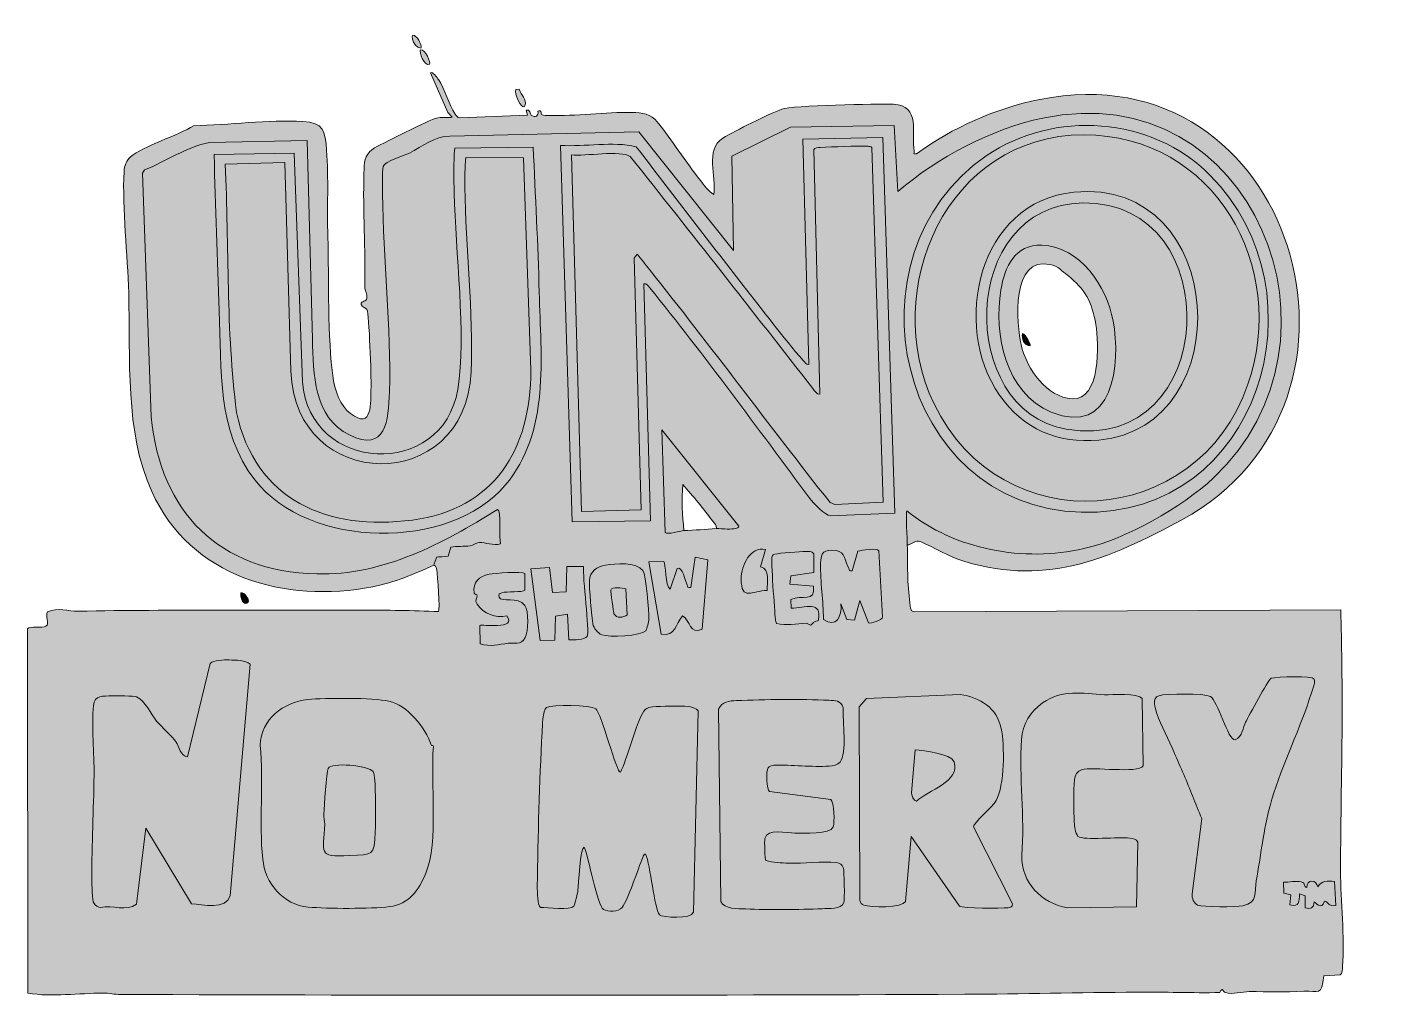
# Model space of a CAD drawing. Extents: x 565 to 1374, y 456 to 1028.
import ezdxf

# ---------------------------------------------------------------- set-up
doc = ezdxf.new("R2010")
doc.units = 0
doc.header["$MEASUREMENT"] = 0
doc.layers.add('Layer 1', color=7, linetype='Continuous', lineweight=0)

# ---------------------------------------------------------------- blocks, each defined once
blk = doc.blocks.new('Block_0')
at = {"layer": 'Layer 1', "true_color": 0xfefefe, "transparency": 33554687}
h = blk.add_hatch(color=7, dxfattribs=at)
h.dxf.hatch_style = 2
edge = h.paths.add_edge_path()
edge.add_spline(control_points=[(795.33, 1021.43), (796.17, 1020.49), (797.98, 1016.34), (797.15, 1015.59), (792.23, 1015.53), (789.57, 1027.77), (795.33, 1021.43)], knot_values=[0, 0, 0, 0, 1, 1, 1, 2, 2, 2, 2], degree=3, periodic=0)
h = blk.add_hatch(color=7, dxfattribs=at)
h.dxf.hatch_style = 2
edge = h.paths.add_edge_path()
edge.add_spline(control_points=[(1084.02, 722.81), (1083.99, 725.55), (1083.09, 742.15), (1083.76, 742.9), (1111.98, 719.76), (1152.71, 712.54), (1188, 720.56), (1213.15, 726.28), (1245.6, 744.59), (1264.61, 762.4), (1350.92, 843.27), (1287.86, 1000.17), (1163.97, 974.35), (1133.39, 967.98), (1102.02, 951.19), (1078.41, 931.07), (1078.41, 931.07), (1076.33, 969.94), (1076.33, 969.94), (1076.33, 969.94), (1015.12, 968.98), (1015.12, 968.98), (1015.12, 968.98), (980.49, 951.9), (980.49, 951.9), (980.49, 951.9), (981.56, 896.27), (981.56, 896.27), (981.56, 896.27), (925.66, 966.15), (925.66, 966.15), (925.66, 966.15), (814.38, 963.78), (814.38, 963.78), (805.23, 963.78), (798.13, 957.61), (790.49, 953.75), (787.15, 952.07), (776.01, 949.07), (775.06, 945.73), (774.13, 942.47), (774.67, 933.74), (774.69, 929.7), (774.88, 891.53), (779.91, 850.72), (778.69, 812.96), (778.14, 796.01), (776.72, 777.16), (755.1, 787.58), (733.84, 797.82), (733.99, 823.86), (733.28, 844.07), (733.28, 844.07), (730.22, 961.14), (730.22, 961.14), (730.22, 961.14), (672.51, 959.99), (672.51, 959.99), (659.08, 957.48), (647.11, 948.75), (634.36, 943.84), (634.36, 943.84), (633.15, 941.89), (633.15, 941.89), (633.15, 941.89), (638.18, 798.27), (638.18, 798.27), (643.76, 741.99), (678.14, 707.16), (735.79, 705.67), (774.96, 704.65), (810.33, 723.63), (842.42, 743.66), (844.76, 743.48), (843.09, 726.17), (844.19, 723.46), (840.02, 722.11), (835, 724.26), (831.82, 724.23), (830.17, 724.21), (828.26, 722.48), (826.25, 722.24), (822.49, 721.81), (818.61, 722.01), (814.85, 721.53), (814.85, 721.53), (813.33, 716.19), (813.33, 716.19), (811.99, 715.62), (806.97, 715.95), (806.5, 715.53), (806.31, 715.36), (804.91, 711.02), (804.95, 710.78), (792.96, 705.6), (781.93, 700.62), (768.94, 698.11), (717.08, 688.12), (661.6, 703.52), (638.55, 754.24), (622.49, 789.59), (626.1, 833), (624.96, 871.24), (624.29, 893.87), (621.12, 920.82), (622.22, 942.91), (622.38, 946.2), (623.53, 949.31), (626.08, 951.49), (633.48, 957.82), (654.19, 964.1), (663.27, 969.88), (683.7, 970.2), (707.43, 973.46), (727.68, 972.39), (739.91, 971.74), (740.84, 966.67), (741.66, 955.52), (742.9, 938.63), (741.86, 921.31), (742.38, 904.39), (743.16, 879.05), (742.03, 845.27), (745.5, 821.08), (746.55, 813.77), (749.63, 804.7), (755.76, 800.15), (768.87, 790.43), (767.58, 806.32), (767.84, 815.85), (768, 821.32), (766.79, 859.18), (765.46, 861.44), (764.92, 862.36), (762.54, 863.08), (762.03, 864.56), (761.73, 866.86), (765.21, 865.8), (765.44, 868.23), (765.65, 870.44), (764.17, 872.62), (764.2, 874.52), (764.56, 896.62), (762.97, 920.08), (763.68, 941.7), (763.89, 948.23), (763.47, 952.21), (769.02, 956.2), (771.9, 958.27), (803.74, 973.83), (806.4, 974.37), (809.1, 974.9), (812.86, 974.58), (815.71, 974.84), (815.71, 974.84), (813.06, 977.68), (813.06, 977.68), (813.06, 977.68), (802.92, 1001.02), (802.92, 1001.02), (804, 1001.96), (807, 998), (807.6, 997.11), (811.43, 991.46), (813.69, 982.23), (817.42, 976.74), (818.16, 975.64), (818.71, 974.59), (820.21, 974.44), (820.21, 974.44), (859.99, 976.04), (859.99, 976.04), (859.99, 976.04), (859.24, 979.09), (859.24, 979.09), (861.82, 979.65), (861.47, 976.53), (862.18, 976.06), (864.61, 974.46), (866.84, 975.53), (866.22, 978.5), (868.91, 979.3), (867.65, 976.6), (868.68, 976.27), (869.75, 975.92), (871.33, 975.94), (872.53, 975.9), (888.54, 975.42), (905.92, 977.96), (921.87, 977.69), (927.33, 977.59), (933.06, 976.7), (936.63, 972.12), (945.21, 961.14), (953.18, 948.68), (962.02, 937.57), (964.23, 934.81), (966.83, 931.23), (969.86, 929.39), (971.93, 940), (964.29, 955.58), (975.31, 962.49), (982.86, 967.22), (1001.54, 976.3), (1009.94, 979.53), (1016.07, 981.89), (1066.44, 982.88), (1075.87, 982.48), (1092.01, 981.79), (1086.36, 965.38), (1088.03, 954.83), (1088.21, 953.64), (1087.11, 953.08), (1089.35, 953.21), (1111.04, 968.97), (1135.77, 979.99), (1162.14, 985.32), (1311.41, 1015.52), (1374.22, 807.31), (1245.8, 737.52), (1202.48, 713.98), (1163.36, 697.25), (1113.2, 714.55), (1108, 716.34), (1093.39, 724.64), (1090.55, 725.01), (1088.17, 725.31), (1086.45, 722.7), (1084.02, 722.81)], knot_values=[0, 0, 0, 0, 1, 1, 1, 2, 2, 2, 3, 3, 3, 4, 4, 4, 5, 5, 5, 6, 6, 6, 7, 7, 7, 8, 8, 8, 9, 9, 9, 10, 10, 10, 11, 11, 11, 12, 12, 12, 13, 13, 13, 14, 14, 14, 15, 15, 15, 16, 16, 16, 17, 17, 17, 18, 18, 18, 19, 19, 19, 20, 20, 20, 21, 21, 21, 22, 22, 22, 23, 23, 23, 24, 24, 24, 25, 25, 25, 26, 26, 26, 27, 27, 27, 28, 28, 28, 29, 29, 29, 30, 30, 30, 31, 31, 31, 32, 32, 32, 33, 33, 33, 34, 34, 34, 35, 35, 35, 36, 36, 36, 37, 37, 37, 38, 38, 38, 39, 39, 39, 40, 40, 40, 41, 41, 41, 42, 42, 42, 43, 43, 43, 44, 44, 44, 45, 45, 45, 46, 46, 46, 47, 47, 47, 48, 48, 48, 49, 49, 49, 50, 50, 50, 51, 51, 51, 52, 52, 52, 53, 53, 53, 54, 54, 54, 55, 55, 55, 56, 56, 56, 57, 57, 57, 58, 58, 58, 59, 59, 59, 60, 60, 60, 61, 61, 61, 62, 62, 62, 63, 63, 63, 64, 64, 64, 65, 65, 65, 66, 66, 66, 67, 67, 67, 68, 68, 68, 69, 69, 69, 70, 70, 70, 71, 71, 71, 72, 72, 72, 73, 73, 73, 74, 74, 74, 75, 75, 75, 76, 76, 76, 76], degree=3, periodic=0)
h = blk.add_hatch(color=7, dxfattribs=at)
h.dxf.hatch_style = 2
edge = h.paths.add_edge_path()
edge.add_spline(control_points=[(802.35, 1006.1), (798.92, 1004.63), (796.14, 1013.73), (797.07, 1014.58), (799.98, 1015.25), (803.07, 1006.66), (802.35, 1006.1)], knot_values=[0, 0, 0, 0, 1, 1, 1, 2, 2, 2, 2], degree=3, periodic=0)
at = {"layer": 'Layer 1', "true_color": 0x3f3628, "transparency": 33554687}
h = blk.add_hatch(color=39, dxfattribs=at)
h.dxf.hatch_style = 2
edge = h.paths.add_edge_path()
edge.add_spline(control_points=[(1335.8, 524.33), (1331.86, 524.91), (1328.14, 524.94), (1326.07, 521.24), (1325.16, 525.7), (1319.49, 525.81), (1319.5, 520.8), (1317.59, 521.17), (1319.12, 523.29), (1316.3, 524.11), (1312.98, 525.08), (1309.13, 523.68), (1305.75, 523.96), (1305.75, 523.96), (1306.05, 517.51), (1306.05, 517.51), (1306.05, 517.51), (1310.11, 516.59), (1310.11, 516.59), (1310.11, 516.59), (1309.6, 510.6), (1309.6, 510.6), (1315.14, 509.31), (1315.07, 512.58), (1315.18, 517.15), (1315.18, 517.15), (1318.6, 515.87), (1318.6, 515.87), (1318.6, 515.87), (1318.48, 508.83), (1318.48, 508.83), (1321.95, 508.11), (1323.67, 508.6), (1323.81, 512.39), (1324.11, 512.68), (1328.51, 506.7), (1329.88, 512.86), (1332.62, 512.36), (1331.95, 509.39), (1336.67, 510.27), (1336.67, 510.27), (1335.8, 524.33), (1335.8, 524.33)], knot_values=[0, 0, 0, 0, 1, 1, 1, 2, 2, 2, 3, 3, 3, 4, 4, 4, 5, 5, 5, 6, 6, 6, 7, 7, 7, 8, 8, 8, 9, 9, 9, 10, 10, 10, 11, 11, 11, 12, 12, 12, 13, 13, 13, 14, 14, 14, 14], degree=3, periodic=0)
edge = h.paths.add_edge_path()
edge.add_spline(control_points=[(803.26, 604.87), (799.98, 615.02), (789.24, 628.29), (778.37, 630.68), (769.08, 632.73), (740.6, 632.67), (730.62, 631.62), (716.06, 630.09), (703.1, 620.18), (702.44, 604.73), (704.62, 582.83), (701.72, 559.34), (703.97, 537.62), (705.43, 523.46), (715.97, 510.61), (730.84, 509.32), (742.23, 508.33), (767.61, 508.17), (778.77, 509.55), (790.28, 510.96), (795.86, 519.08), (800.09, 529.24), (807.78, 547.69), (802.8, 582.76), (804.61, 603.96), (804.66, 604.48), (803.38, 604.48), (803.26, 604.87)], knot_values=[0, 0, 0, 0, 1, 1, 1, 2, 2, 2, 3, 3, 3, 4, 4, 4, 5, 5, 5, 6, 6, 6, 7, 7, 7, 8, 8, 8, 9, 9, 9, 9], degree=3, periodic=0)
edge = h.paths.add_edge_path()
edge.add_spline(control_points=[(937.95, 504.81), (939.39, 503.08), (956.99, 502.02), (957.93, 506.34), (957.93, 506.34), (960.66, 625.07), (960.66, 625.07), (960, 626.27), (956.3, 627.44), (954.85, 627.57), (950.23, 627.99), (938.58, 627.77), (933.8, 627.32), (932.27, 627.18), (930.75, 626.78), (929.55, 625.78), (925.15, 622.14), (918.68, 595.24), (914.85, 588.87), (912.97, 587.65), (903.36, 623.89), (900.42, 626.15), (897.49, 628.4), (874.24, 628.72), (871.38, 626.84), (869.04, 625.31), (868.84, 615.65), (868.68, 612.39), (867.15, 582.96), (866.15, 550.83), (865.88, 521.34), (865.85, 518.48), (865.81, 510.33), (867.83, 509.1), (871.48, 508.91), (885.66, 507.3), (887.47, 509.92), (888.16, 510.91), (889.54, 517.45), (889.82, 519.22), (890.26, 522.02), (891.14, 544.75), (893.47, 544.55), (896.14, 539.08), (901.32, 510.01), (904.86, 507.93), (907.69, 506.26), (913.63, 506.36), (915.88, 509.1), (919.38, 513.36), (925.16, 532), (928.11, 538.53), (928.52, 539.46), (928.42, 540.81), (929.74, 540.4), (932.43, 534.23), (934.85, 508.54), (937.95, 504.81)], knot_values=[0, 0, 0, 0, 1, 1, 1, 2, 2, 2, 3, 3, 3, 4, 4, 4, 5, 5, 5, 6, 6, 6, 7, 7, 7, 8, 8, 8, 9, 9, 9, 10, 10, 10, 11, 11, 11, 12, 12, 12, 13, 13, 13, 14, 14, 14, 15, 15, 15, 16, 16, 16, 17, 17, 17, 18, 18, 18, 19, 19, 19, 19], degree=3, periodic=0)
edge = h.paths.add_edge_path()
edge.add_spline(control_points=[(684.73, 515.9), (684.73, 515.9), (696.52, 652.39), (696.52, 652.39), (694.06, 655), (687.89, 654.89), (684.21, 654.95), (681.16, 655), (674.79, 654.98), (673.03, 652.87), (673.03, 652.87), (659.68, 597.87), (659.68, 597.87), (655.18, 598.51), (654.92, 603.88), (652.98, 606.54), (650.47, 609.99), (644.68, 615.03), (641.41, 618.98), (638.14, 622.95), (634.67, 631.07), (629.66, 633.16), (628.2, 633.76), (617.33, 633.92), (615.13, 633.82), (609.94, 633.57), (604.77, 634.24), (604.19, 628.16), (603.03, 615.84), (604.7, 599.82), (604.55, 587.06), (604.31, 566.74), (603.1, 546.25), (603.3, 525.96), (603.34, 522.58), (603.12, 513.34), (604.57, 511.32), (605.42, 510.14), (606.96, 509.19), (608.41, 508.98), (615.49, 510.77), (623.66, 506.27), (629.63, 511.11), (629.63, 511.11), (634.99, 555.83), (634.99, 555.83), (634.99, 555.83), (661.97, 511.27), (661.97, 511.27), (668.44, 510.68), (682.57, 507.73), (684.73, 515.9)], knot_values=[0, 0, 0, 0, 1, 1, 1, 2, 2, 2, 3, 3, 3, 4, 4, 4, 5, 5, 5, 6, 6, 6, 7, 7, 7, 8, 8, 8, 9, 9, 9, 10, 10, 10, 11, 11, 11, 12, 12, 12, 13, 13, 13, 14, 14, 14, 15, 15, 15, 16, 16, 16, 17, 17, 17, 17], degree=3, periodic=0)
edge = h.paths.add_edge_path()
edge.add_spline(control_points=[(1037.77, 631.17), (1021.5, 632), (999.78, 631.67), (983.37, 631), (978.76, 630.81), (975.02, 630.57), (972.68, 626.05), (972.68, 626.05), (974.1, 512.57), (974.1, 512.57), (976.16, 507.89), (983.99, 508.43), (988.69, 508.22), (1002.26, 507.61), (1020.22, 507.76), (1033.87, 508.33), (1037.72, 508.49), (1044.99, 507.97), (1046.55, 511.97), (1047.14, 513.51), (1046.89, 530.76), (1046.29, 532.63), (1045.73, 534.36), (1044.01, 535.37), (1042.29, 535.56), (1033.69, 536.51), (1022.84, 534.84), (1014.1, 535.14), (1009.72, 535.28), (1004.83, 535.69), (1000.63, 536.73), (1000.06, 537.2), (999.69, 548.29), (1000, 549.68), (1001.41, 555.89), (1013.13, 552.84), (1017.64, 552.9), (1022.82, 552.97), (1038.5, 551.83), (1040.37, 556.67), (1041.22, 558.87), (1040.85, 571.49), (1038.93, 572.63), (1038.93, 572.63), (1002.84, 577.39), (1002.84, 577.39), (1001.06, 578.14), (1000.63, 589.65), (1001.89, 591.4), (1002.48, 592.21), (1004.24, 592.75), (1005.27, 592.88), (1015.9, 593.29), (1027.55, 591.76), (1038.03, 592.37), (1040.29, 592.5), (1042.77, 593.01), (1044.34, 594.75), (1048.67, 599.54), (1045.74, 619.72), (1046.17, 626.77), (1044.74, 631.3), (1041.6, 630.98), (1037.77, 631.17)], knot_values=[0, 0, 0, 0, 1, 1, 1, 2, 2, 2, 3, 3, 3, 4, 4, 4, 5, 5, 5, 6, 6, 6, 7, 7, 7, 8, 8, 8, 9, 9, 9, 10, 10, 10, 11, 11, 11, 12, 12, 12, 13, 13, 13, 14, 14, 14, 15, 15, 15, 16, 16, 16, 17, 17, 17, 18, 18, 18, 19, 19, 19, 20, 20, 20, 21, 21, 21, 21], degree=3, periodic=0)
edge = h.paths.add_edge_path()
edge.add_spline(control_points=[(1082.93, 512.62), (1082.93, 512.62), (1086.24, 550.98), (1086.24, 550.98), (1086.24, 550.98), (1114.81, 509.87), (1114.81, 509.87), (1116.77, 508.43), (1139.37, 508.56), (1143.32, 508.92), (1144.82, 509.06), (1145.91, 509.37), (1146.05, 511.14), (1146.05, 511.14), (1123, 556.58), (1123, 556.58), (1122.88, 558.99), (1134.11, 568), (1136.41, 572.06), (1141.33, 580.72), (1141.47, 604.87), (1139.36, 614.59), (1136.72, 626.83), (1126.9, 632.79), (1115.15, 634.69), (1115.15, 634.69), (1059.87, 632.32), (1059.87, 632.32), (1059.87, 632.32), (1055.71, 627.29), (1055.71, 627.29), (1055.71, 627.29), (1056.07, 513.13), (1056.07, 513.13), (1056.3, 511.93), (1057.21, 510.87), (1058.35, 510.43), (1061.88, 509.06), (1081.42, 508.68), (1082.93, 512.62)], knot_values=[0, 0, 0, 0, 1, 1, 1, 2, 2, 2, 3, 3, 3, 4, 4, 4, 5, 5, 5, 6, 6, 6, 7, 7, 7, 8, 8, 8, 9, 9, 9, 10, 10, 10, 11, 11, 11, 12, 12, 12, 13, 13, 13, 13], degree=3, periodic=0)
edge = h.paths.add_edge_path()
edge.add_spline(control_points=[(1222.5, 632.3), (1220.14, 635.56), (1204.56, 634.3), (1200.34, 634.48), (1186.87, 635.03), (1175.64, 638.03), (1163.77, 629.62), (1156.44, 624.42), (1152.04, 617.34), (1151.37, 608.13), (1149.76, 586.36), (1153.31, 561.91), (1151.53, 539.83), (1151.12, 523.64), (1163.05, 511.72), (1178.46, 508.81), (1178.46, 508.81), (1219.1, 509.44), (1219.1, 509.44), (1219.1, 509.44), (1219.94, 547.47), (1219.94, 547.47), (1218.97, 549.56), (1217.22, 549.63), (1215.17, 549.95), (1208.96, 550.92), (1188.27, 548.34), (1184.59, 550.99), (1183.05, 553.25), (1182.56, 556.67), (1182.42, 559.34), (1182.09, 566.05), (1182.04, 577.89), (1182.55, 584.44), (1182.74, 586.96), (1184.23, 589.46), (1186.74, 590.22), (1193.32, 592.23), (1219.83, 587.84), (1223.11, 592.55), (1223.11, 592.55), (1222.5, 632.3), (1222.5, 632.3)], knot_values=[0, 0, 0, 0, 1, 1, 1, 2, 2, 2, 3, 3, 3, 4, 4, 4, 5, 5, 5, 6, 6, 6, 7, 7, 7, 8, 8, 8, 9, 9, 9, 10, 10, 10, 11, 11, 11, 12, 12, 12, 13, 13, 13, 14, 14, 14, 14], degree=3, periodic=0)
edge = h.paths.add_edge_path()
edge.add_spline(control_points=[(1323.96, 643.72), (1322.79, 645.98), (1302.16, 644.99), (1298.46, 644.14), (1296.63, 643.07), (1285.5, 622.06), (1283.44, 618.26), (1281.95, 615.53), (1281.69, 609.73), (1277.23, 607.79), (1273.28, 607.32), (1266.58, 631.43), (1262.75, 633.43), (1259.02, 635.38), (1236.7, 635.19), (1232.3, 633.9), (1227.79, 632.57), (1230.19, 626.46), (1231.16, 623.42), (1233.44, 616.24), (1238.28, 607.67), (1241.27, 600.51), (1243.1, 596.15), (1245.29, 591.54), (1247, 587.53), (1250.66, 578.95), (1253.94, 570.13), (1257.58, 561.52), (1257.58, 561.52), (1251.92, 517.07), (1251.92, 517.07), (1251.77, 514.85), (1252.9, 511.35), (1255.08, 510.49), (1258.46, 509.15), (1277.67, 509.32), (1281.84, 510.1), (1290.99, 511.81), (1288.55, 518), (1289.76, 524.85), (1292.23, 538.94), (1294.22, 555.5), (1297.85, 569.06), (1303.25, 589.23), (1314.34, 611.23), (1320.98, 631.65), (1321.81, 634.21), (1324.98, 641.76), (1323.96, 643.72)], knot_values=[0, 0, 0, 0, 1, 1, 1, 2, 2, 2, 3, 3, 3, 4, 4, 4, 5, 5, 5, 6, 6, 6, 7, 7, 7, 8, 8, 8, 9, 9, 9, 10, 10, 10, 11, 11, 11, 12, 12, 12, 13, 13, 13, 14, 14, 14, 15, 15, 15, 16, 16, 16, 16], degree=3, periodic=0)
edge = h.paths.add_edge_path()
edge.add_spline(control_points=[(858.59, 706), (857.03, 707.17), (840.45, 706.11), (837.56, 705.51), (831.57, 704.24), (827.66, 700.67), (828.64, 694.35), (828.76, 693.57), (830.47, 693.61), (830.47, 692.91), (830.48, 691.37), (828.63, 690.35), (830.37, 687.8), (834.2, 682.19), (841.21, 679.45), (847.88, 681.04), (854.21, 672.56), (832.99, 676.14), (831.99, 675.32), (831.99, 675.32), (832.2, 664.4), (832.2, 664.4), (838.19, 662.56), (843.12, 664.11), (848.72, 664.77), (852.32, 665.19), (856.07, 663.47), (858.75, 668.2), (860.65, 671.54), (860.8, 683.94), (858.59, 687.05), (854.57, 692.72), (844.53, 688.64), (843.48, 691.9), (842.89, 693.71), (843.41, 694), (844.94, 694.53), (847.76, 695.51), (857.29, 694.71), (858.44, 696.05), (858.44, 696.05), (858.59, 706), (858.59, 706)], knot_values=[0, 0, 0, 0, 1, 1, 1, 2, 2, 2, 3, 3, 3, 4, 4, 4, 5, 5, 5, 6, 6, 6, 7, 7, 7, 8, 8, 8, 9, 9, 9, 10, 10, 10, 11, 11, 11, 12, 12, 12, 13, 13, 13, 14, 14, 14, 14], degree=3, periodic=0)
edge = h.paths.add_edge_path()
edge.add_spline(control_points=[(893.17, 710.12), (893.17, 710.12), (883.21, 710), (883.21, 710), (883.21, 710), (882.83, 695.07), (882.83, 695.07), (882.83, 695.07), (874.83, 694.7), (874.83, 694.7), (874.83, 694.7), (873.15, 709.49), (873.15, 709.49), (873.15, 709.49), (862.11, 708.72), (862.11, 708.72), (862.11, 708.72), (867.49, 666.36), (867.49, 666.36), (867.49, 666.36), (876.29, 666.58), (876.29, 666.58), (876.29, 666.58), (876.6, 680.84), (876.6, 680.84), (876.6, 680.84), (883.76, 681.89), (883.76, 681.89), (883.76, 681.89), (884.5, 666.8), (884.5, 666.8), (887.2, 666.77), (893.81, 666.55), (895.24, 668.87), (896.87, 671.51), (892.37, 704.25), (893.17, 710.12)], knot_values=[0, 0, 0, 0, 1, 1, 1, 2, 2, 2, 3, 3, 3, 4, 4, 4, 5, 5, 5, 6, 6, 6, 7, 7, 7, 8, 8, 8, 9, 9, 9, 10, 10, 10, 11, 11, 11, 12, 12, 12, 12], degree=3, periodic=0)
edge = h.paths.add_edge_path()
edge.add_spline(control_points=[(929.81, 672.16), (930.59, 673.15), (931.53, 677.59), (931.62, 679.11), (931.86, 683.17), (930.01, 705.25), (928.17, 707.69), (924.34, 712.79), (911.88, 711.82), (906.1, 710.8), (900.87, 709.87), (897.04, 707.34), (896.55, 701.5), (896.33, 698.75), (897.97, 679.36), (898.59, 676.35), (899.12, 673.72), (901.45, 670.81), (903.95, 669.77), (907.74, 668.19), (927.39, 669.08), (929.81, 672.16)], knot_values=[0, 0, 0, 0, 1, 1, 1, 2, 2, 2, 3, 3, 3, 4, 4, 4, 5, 5, 5, 6, 6, 6, 7, 7, 7, 7], degree=3, periodic=0)
edge = h.paths.add_edge_path()
edge.add_spline(control_points=[(963.15, 673.17), (963.15, 673.17), (966.38, 713.96), (966.38, 713.96), (966.38, 713.96), (958.93, 715.55), (958.93, 715.55), (958.93, 715.55), (956.38, 697.7), (956.38, 697.7), (954.01, 697.4), (954.8, 698.14), (954.26, 699.17), (953.23, 701.13), (951.29, 710.75), (948.3, 708.96), (948.3, 708.96), (944.25, 696.74), (944.25, 696.74), (941.03, 698.42), (941.67, 711.86), (940.55, 713.01), (940.55, 713.01), (931.67, 712.78), (931.67, 712.78), (931.67, 712.78), (938.99, 670.12), (938.99, 670.12), (947.59, 668.99), (947.33, 676.03), (951.45, 681.05), (956.46, 678.06), (955.39, 669.54), (963.15, 673.17)], knot_values=[0, 0, 0, 0, 1, 1, 1, 2, 2, 2, 3, 3, 3, 4, 4, 4, 5, 5, 5, 6, 6, 6, 7, 7, 7, 8, 8, 8, 9, 9, 9, 10, 10, 10, 11, 11, 11, 11], degree=3, periodic=0)
edge = h.paths.add_edge_path()
edge.add_spline(control_points=[(1000.46, 719.98), (991.33, 722.21), (986.08, 710.4), (986.06, 702.79), (986.05, 689.25), (992.53, 696), (1001.35, 695.86), (1001.16, 700.71), (1003.35, 708.4), (997.5, 709.76), (997.5, 709.76), (1000.46, 719.98), (1000.46, 719.98)], knot_values=[0, 0, 0, 0, 1, 1, 1, 2, 2, 2, 3, 3, 3, 4, 4, 4, 4], degree=3, periodic=0)
edge = h.paths.add_edge_path()
edge.add_spline(control_points=[(1028.72, 698.47), (1028.72, 698.47), (1014.77, 699.68), (1014.77, 699.68), (1014.77, 699.68), (1015.3, 704.55), (1015.3, 704.55), (1015.3, 704.55), (1028.96, 706.42), (1028.96, 706.42), (1028.96, 706.42), (1028.91, 717.57), (1028.91, 717.57), (1027.96, 719.19), (1025.63, 718.83), (1024.1, 718.84), (1020.77, 718.88), (1008.74, 718.09), (1005.95, 717.31), (1005.05, 717.06), (1004.66, 716.92), (1004.25, 716.01), (1003.49, 714.32), (1005.81, 683.66), (1006.23, 679.06), (1006.32, 678.16), (1006.52, 677.24), (1006.88, 676.41), (1012.63, 675.24), (1018.57, 676.21), (1024.35, 676.56), (1025.25, 676.61), (1026.34, 675.6), (1027.13, 675.56), (1027.4, 675.54), (1029.58, 678.46), (1031.55, 678.11), (1034.04, 690.71), (1023.51, 685.26), (1015.57, 685.56), (1015.57, 685.56), (1015.4, 690.63), (1015.4, 690.63), (1021.71, 693.64), (1030.07, 688.39), (1028.72, 698.47)], knot_values=[0, 0, 0, 0, 1, 1, 1, 2, 2, 2, 3, 3, 3, 4, 4, 4, 5, 5, 5, 6, 6, 6, 7, 7, 7, 8, 8, 8, 9, 9, 9, 10, 10, 10, 11, 11, 11, 12, 12, 12, 13, 13, 13, 14, 14, 14, 15, 15, 15, 15], degree=3, periodic=0)
edge = h.paths.add_edge_path()
edge.add_spline(control_points=[(1061.17, 676.8), (1062.12, 676.33), (1069.54, 678.31), (1069.38, 680.43), (1069.38, 680.43), (1067.18, 719.27), (1067.18, 719.27), (1066.23, 721.05), (1057.04, 719.8), (1054.82, 719.07), (1054.82, 719.07), (1051.58, 707.54), (1051.58, 707.54), (1049.2, 707.25), (1050.01, 707.98), (1049.46, 709.02), (1047.56, 712.61), (1047.28, 718.86), (1042.13, 719.45), (1034.59, 720.31), (1033.06, 718.53), (1032.89, 711.68), (1032.62, 701.22), (1034.63, 689.47), (1034.51, 678.86), (1042.07, 673.44), (1045.55, 680.57), (1044.89, 688.04), (1044.89, 688.04), (1048.27, 678.89), (1048.27, 678.89), (1048.27, 678.89), (1052.94, 678.46), (1052.94, 678.46), (1052.94, 678.46), (1056.11, 690.08), (1056.11, 690.08), (1056.11, 690.08), (1061.17, 676.8), (1061.17, 676.8)], knot_values=[0, 0, 0, 0, 1, 1, 1, 2, 2, 2, 3, 3, 3, 4, 4, 4, 5, 5, 5, 6, 6, 6, 7, 7, 7, 8, 8, 8, 9, 9, 9, 10, 10, 10, 11, 11, 11, 12, 12, 12, 13, 13, 13, 13], degree=3, periodic=0)
edge = h.paths.add_edge_path()
edge.add_spline(control_points=[(971.44, 732.53), (973.28, 732.69), (975.62, 732.01), (977.79, 732.11), (979.14, 732.17), (984.81, 731.83), (984.6, 733.89), (984.6, 733.89), (939.32, 790.51), (939.32, 790.51), (939.32, 790.51), (941.16, 730.17), (941.16, 730.17), (942.61, 728.53), (950.39, 731.1), (952.25, 731.18), (958.86, 731.46), (965.02, 731.98), (971.44, 732.53)], knot_values=[0, 0, 0, 0, 1, 1, 1, 2, 2, 2, 3, 3, 3, 4, 4, 4, 5, 5, 5, 6, 6, 6, 6], degree=3, periodic=0)
edge = h.paths.add_edge_path()
edge.add_spline(control_points=[(675.29, 952.83), (676.19, 922.14), (677.2, 891.42), (678.38, 860.72), (679.7, 826.42), (676.93, 789.85), (699.37, 761.04), (731.05, 720.36), (813.85, 719.03), (846.99, 758.02), (873.54, 789.26), (867.95, 833.21), (867, 871.52), (866.3, 900.07), (864.69, 928.71), (863.44, 957.24), (863.44, 957.24), (817.15, 956.65), (817.15, 956.65), (816.37, 947.83), (816.71, 938.92), (816.89, 930.09), (817.56, 896.43), (824.11, 845.99), (818.96, 814.42), (810.28, 761.25), (731.35, 764.9), (727.45, 818.84), (727.45, 818.84), (722.51, 953.74), (722.51, 953.74), (722.51, 953.74), (675.29, 952.83), (675.29, 952.83)], knot_values=[0, 0, 0, 0, 1, 1, 1, 2, 2, 2, 3, 3, 3, 4, 4, 4, 5, 5, 5, 6, 6, 6, 7, 7, 7, 8, 8, 8, 9, 9, 9, 10, 10, 10, 11, 11, 11, 11], degree=3, periodic=0)
edge = h.paths.add_edge_path()
edge.add_spline(control_points=[(1069.63, 962.93), (1069.63, 962.93), (1022.38, 961.99), (1022.38, 961.99), (1022.38, 961.99), (1025.95, 829.2), (1025.95, 829.2), (1024.16, 828.99), (1023.61, 830.35), (1022.62, 831.47), (1010.76, 844.85), (998.51, 861.5), (987.3, 875.68), (965.97, 902.69), (945.31, 930.32), (924.19, 957.5), (910.16, 960.83), (894.15, 957.22), (879.52, 958.28), (879.52, 958.28), (886.38, 736.3), (886.38, 736.3), (886.38, 736.3), (932.66, 736.89), (932.66, 736.89), (932.66, 736.89), (928.69, 876.74), (928.69, 876.74), (930.47, 876.94), (931.08, 875.63), (932.02, 874.46), (964.84, 834.08), (995.51, 791.79), (1026.5, 750.2), (1028.47, 747.56), (1035.58, 740.1), (1038.68, 739.84), (1038.68, 739.84), (1076.61, 741.53), (1076.61, 741.53), (1076.61, 741.53), (1069.63, 962.93), (1069.63, 962.93)], knot_values=[0, 0, 0, 0, 1, 1, 1, 2, 2, 2, 3, 3, 3, 4, 4, 4, 5, 5, 5, 6, 6, 6, 7, 7, 7, 8, 8, 8, 9, 9, 9, 10, 10, 10, 11, 11, 11, 12, 12, 12, 13, 13, 13, 14, 14, 14, 14], degree=3, periodic=0)
edge = h.paths.add_edge_path()
edge.add_spline(control_points=[(1130.5, 952.07), (1045.27, 893.62), (1077.86, 745.18), (1186.59, 742.01), (1291.08, 738.96), (1331.81, 870.9), (1262.45, 940.77), (1228.01, 975.47), (1170.3, 979.36), (1130.5, 952.07)], knot_values=[0, 0, 0, 0, 1, 1, 1, 2, 2, 2, 3, 3, 3, 3], degree=3, periodic=0)
edge = h.paths.add_edge_path()
edge.add_spline(control_points=[(804.95, 710.78), (804.91, 711.02), (806.31, 715.36), (806.5, 715.53), (806.97, 715.95), (811.99, 715.62), (813.33, 716.19), (813.33, 716.19), (814.85, 721.53), (814.85, 721.53), (818.61, 722.01), (822.49, 721.81), (826.25, 722.24), (828.26, 722.48), (830.17, 724.21), (831.82, 724.23), (835, 724.26), (840.02, 722.11), (844.19, 723.46), (843.09, 726.17), (844.76, 743.48), (842.42, 743.66), (810.33, 723.63), (774.96, 704.65), (735.79, 705.67), (678.14, 707.16), (643.76, 741.99), (638.18, 798.27), (638.18, 798.27), (633.15, 941.89), (633.15, 941.89), (633.15, 941.89), (634.36, 943.84), (634.36, 943.84), (647.11, 948.75), (659.08, 957.48), (672.51, 959.99), (672.51, 959.99), (730.22, 961.14), (730.22, 961.14), (730.22, 961.14), (733.28, 844.07), (733.28, 844.07), (733.99, 823.86), (733.84, 797.82), (755.1, 787.58), (776.72, 777.16), (778.14, 796.01), (778.69, 812.96), (779.91, 850.72), (774.88, 891.53), (774.69, 929.7), (774.67, 933.74), (774.13, 942.47), (775.06, 945.73), (776.01, 949.07), (787.15, 952.07), (790.49, 953.75), (798.13, 957.61), (805.23, 963.78), (814.38, 963.78), (814.38, 963.78), (925.66, 966.15), (925.66, 966.15), (925.66, 966.15), (981.56, 896.27), (981.56, 896.27), (981.56, 896.27), (980.49, 951.9), (980.49, 951.9), (980.49, 951.9), (1015.12, 968.98), (1015.12, 968.98), (1015.12, 968.98), (1076.33, 969.94), (1076.33, 969.94), (1076.33, 969.94), (1078.41, 931.07), (1078.41, 931.07), (1102.02, 951.19), (1133.39, 967.98), (1163.97, 974.35), (1287.86, 1000.17), (1350.92, 843.27), (1264.61, 762.4), (1245.6, 744.59), (1213.15, 726.28), (1188, 720.56), (1152.71, 712.54), (1111.98, 719.76), (1083.76, 742.9), (1083.09, 742.15), (1083.99, 725.55), (1084.02, 722.81), (1084.15, 711.89), (1083.96, 699.65), (1085.54, 688.52), (1085.85, 686.35), (1085.49, 683.68), (1088.12, 683.3), (1088.12, 683.3), (1339.57, 684.56), (1339.57, 684.56), (1340.15, 664.08), (1340.35, 643.44), (1340.36, 622.86), (1340.38, 592.14), (1339.38, 561.38), (1339.43, 530.62), (1339.46, 512.9), (1341.98, 491.43), (1340.66, 474.31), (1340.55, 472.83), (1340.56, 470.12), (1339.22, 469.34), (1339.22, 469.34), (1329.5, 468.8), (1329.5, 468.8), (1328.21, 456.11), (1326.58, 460.29), (1317.75, 459.7), (1306.49, 458.95), (1296.79, 459.5), (1285.61, 459.47), (1281.53, 459.45), (1275.34, 457.64), (1271.74, 458.87), (1269.5, 459.63), (1270.15, 462.67), (1268.35, 458.95), (1252.04, 458.55), (1235.66, 459.33), (1219.34, 459.17), (1185.43, 458.84), (1151.4, 458.08), (1117.84, 457.92), (951.79, 457.11), (785.75, 457.26), (619.98, 457.77), (616.66, 457.78), (613.35, 458.61), (610.03, 458.61), (595.26, 458.6), (580.3, 456.17), (565.46, 458.56), (565.46, 458.56), (565.27, 673.33), (565.27, 673.33), (566.64, 674.93), (574.04, 673.69), (576.03, 674.81), (578.84, 676.39), (575.33, 681.26), (577.16, 683.34), (583, 685.99), (589.31, 683.64), (595.33, 683.73), (650.63, 684.63), (707.34, 684.31), (762.06, 684.33), (777.22, 684.34), (792.46, 684.14), (807.61, 683.44), (808.62, 684.31), (806.92, 704.74), (806.66, 708.1), (806.5, 710.27), (804.97, 710.62), (804.95, 710.78)], knot_values=[0, 0, 0, 0, 1, 1, 1, 2, 2, 2, 3, 3, 3, 4, 4, 4, 5, 5, 5, 6, 6, 6, 7, 7, 7, 8, 8, 8, 9, 9, 9, 10, 10, 10, 11, 11, 11, 12, 12, 12, 13, 13, 13, 14, 14, 14, 15, 15, 15, 16, 16, 16, 17, 17, 17, 18, 18, 18, 19, 19, 19, 20, 20, 20, 21, 21, 21, 22, 22, 22, 23, 23, 23, 24, 24, 24, 25, 25, 25, 26, 26, 26, 27, 27, 27, 28, 28, 28, 29, 29, 29, 30, 30, 30, 31, 31, 31, 32, 32, 32, 33, 33, 33, 34, 34, 34, 35, 35, 35, 36, 36, 36, 37, 37, 37, 38, 38, 38, 39, 39, 39, 40, 40, 40, 41, 41, 41, 42, 42, 42, 43, 43, 43, 44, 44, 44, 45, 45, 45, 46, 46, 46, 47, 47, 47, 48, 48, 48, 49, 49, 49, 50, 50, 50, 51, 51, 51, 52, 52, 52, 53, 53, 53, 54, 54, 54, 55, 55, 55, 56, 56, 56, 56], degree=3, periodic=0)
at = {"layer": 'Layer 1', "true_color": 0xfefefe, "transparency": 33554687}
h = blk.add_hatch(color=7, dxfattribs=at)
h.dxf.hatch_style = 2
edge = h.paths.add_edge_path()
edge.add_spline(control_points=[(855.27, 991.48), (856.07, 987.4), (860.17, 986.04), (858.41, 981.18), (856.53, 979.35), (851.84, 989.16), (853.25, 991.15), (853.25, 991.15), (855.27, 991.48), (855.27, 991.48)], knot_values=[0, 0, 0, 0, 1, 1, 1, 2, 2, 2, 3, 3, 3, 3], degree=3, periodic=0)
h = blk.add_hatch(color=7, dxfattribs=at)
h.dxf.hatch_style = 2
edge = h.paths.add_edge_path()
edge.add_spline(control_points=[(1188, 964.45), (1107.79, 964.53), (1067.36, 873.55), (1099.8, 805.83), (1139.03, 723.96), (1255.31, 731.65), (1284.83, 817.45), (1308.75, 886.96), (1265.08, 964.38), (1188, 964.45)], knot_values=[0, 0, 0, 0, 1, 1, 1, 2, 2, 2, 3, 3, 3, 3], degree=3, periodic=0)
edge = h.paths.add_edge_path()
edge.add_spline(control_points=[(1130.5, 952.07), (1170.3, 979.36), (1228.01, 975.47), (1262.45, 940.77), (1331.81, 870.9), (1291.08, 738.96), (1186.59, 742.01), (1077.86, 745.18), (1045.27, 893.62), (1130.5, 952.07)], knot_values=[0, 0, 0, 0, 1, 1, 1, 2, 2, 2, 3, 3, 3, 3], degree=3, periodic=0)
h = blk.add_hatch(color=7, dxfattribs=at)
h.dxf.hatch_style = 2
edge = h.paths.add_edge_path()
edge.add_spline(control_points=[(932, 885.07), (968.11, 839.84), (1002.57, 793.2), (1038.45, 747.77), (1038.45, 747.77), (1041.35, 746.51), (1041.35, 746.51), (1041.35, 746.51), (1069.72, 748.06), (1069.72, 748.06), (1069.72, 748.06), (1063.17, 957.04), (1063.17, 957.04), (1062.47, 957.63), (1061.56, 957.67), (1060.7, 957.73), (1053.37, 958.27), (1040.53, 957.28), (1032.55, 957), (1031.57, 956.97), (1029.16, 956.78), (1028.82, 955.76), (1028.82, 955.76), (1032.46, 811.58), (1032.46, 811.58), (1030.45, 811.5), (1029.31, 813.55), (1028.23, 814.94), (992.66, 860.77), (956.74, 906.33), (920.67, 951.77), (915.3, 955.49), (893.45, 951.78), (886.08, 952.68), (886.08, 952.68), (892, 742.4), (892, 742.4), (892, 742.4), (927.13, 743.46), (927.13, 743.46), (927.13, 743.46), (922.97, 891.81), (922.97, 891.81), (922.97, 891.81), (924.66, 894.15), (924.66, 894.15), (927.28, 891.26), (929.59, 888.09), (932, 885.07)], knot_values=[0, 0, 0, 0, 1, 1, 1, 2, 2, 2, 3, 3, 3, 4, 4, 4, 5, 5, 5, 6, 6, 6, 7, 7, 7, 8, 8, 8, 9, 9, 9, 10, 10, 10, 11, 11, 11, 12, 12, 12, 13, 13, 13, 14, 14, 14, 15, 15, 15, 16, 16, 16, 16], degree=3, periodic=0)
edge = h.paths.add_edge_path()
edge.add_spline(control_points=[(1069.63, 962.93), (1069.63, 962.93), (1076.61, 741.53), (1076.61, 741.53), (1076.61, 741.53), (1038.68, 739.84), (1038.68, 739.84), (1035.58, 740.1), (1028.47, 747.56), (1026.5, 750.2), (995.51, 791.79), (964.84, 834.08), (932.02, 874.46), (931.08, 875.63), (930.47, 876.94), (928.69, 876.74), (928.69, 876.74), (932.66, 736.89), (932.66, 736.89), (932.66, 736.89), (886.38, 736.3), (886.38, 736.3), (886.38, 736.3), (879.52, 958.28), (879.52, 958.28), (894.15, 957.22), (910.16, 960.83), (924.19, 957.5), (945.31, 930.32), (965.97, 902.69), (987.3, 875.68), (998.51, 861.5), (1010.76, 844.85), (1022.62, 831.47), (1023.61, 830.35), (1024.16, 828.99), (1025.95, 829.2), (1025.95, 829.2), (1022.38, 961.99), (1022.38, 961.99), (1022.38, 961.99), (1069.63, 962.93), (1069.63, 962.93)], knot_values=[0, 0, 0, 0, 1, 1, 1, 2, 2, 2, 3, 3, 3, 4, 4, 4, 5, 5, 5, 6, 6, 6, 7, 7, 7, 8, 8, 8, 9, 9, 9, 10, 10, 10, 11, 11, 11, 12, 12, 12, 13, 13, 13, 14, 14, 14, 14], degree=3, periodic=0)
at = {"layer": 'Layer 1', "true_color": 0xf8e801, "transparency": 33554687}
h = blk.add_hatch(color=2, dxfattribs=at)
h.dxf.hatch_style = 2
edge = h.paths.add_edge_path()
edge.add_spline(control_points=[(1138.4, 811.04), (1152.38, 791.05), (1172.48, 782.41), (1196.98, 784.58), (1280.23, 791.96), (1273.29, 939.58), (1182.22, 930.68), (1125.76, 925.17), (1109.79, 851.93), (1138.4, 811.04)], knot_values=[0, 0, 0, 0, 1, 1, 1, 2, 2, 2, 3, 3, 3, 3], degree=3, periodic=0)
edge = h.paths.add_edge_path()
edge.add_spline(control_points=[(1188, 964.45), (1265.08, 964.38), (1308.75, 886.96), (1284.83, 817.45), (1255.31, 731.65), (1139.03, 723.96), (1099.8, 805.83), (1067.36, 873.55), (1107.79, 964.53), (1188, 964.45)], knot_values=[0, 0, 0, 0, 1, 1, 1, 2, 2, 2, 3, 3, 3, 3], degree=3, periodic=0)
at = {"layer": 'Layer 1', "true_color": 0xfefefe, "transparency": 33554687}
h = blk.add_hatch(color=7, dxfattribs=at)
h.dxf.hatch_style = 2
edge = h.paths.add_edge_path()
edge.add_spline(control_points=[(857.67, 950.99), (857.67, 950.99), (823.69, 951.06), (823.69, 951.06), (823.15, 945.27), (823.15, 939.35), (823.2, 933.54), (823.5, 898.32), (828.34, 859.49), (826.83, 824.81), (823.64, 751.27), (722.68, 753.82), (720.61, 825.1), (720.61, 825.1), (717.05, 948.23), (717.05, 948.23), (717.05, 948.23), (681.84, 947.25), (681.84, 947.25), (684.21, 898.53), (682.27, 849.29), (688.56, 800.91), (699.48, 748.97), (742.43, 730.78), (792.23, 737.44), (840.65, 743.9), (862.06, 778.99), (862.1, 825.83), (862.1, 825.83), (857.67, 950.99), (857.67, 950.99)], knot_values=[0, 0, 0, 0, 1, 1, 1, 2, 2, 2, 3, 3, 3, 4, 4, 4, 5, 5, 5, 6, 6, 6, 7, 7, 7, 8, 8, 8, 9, 9, 9, 10, 10, 10, 10], degree=3, periodic=0)
edge = h.paths.add_edge_path()
edge.add_spline(control_points=[(675.29, 952.83), (675.29, 952.83), (722.51, 953.74), (722.51, 953.74), (722.51, 953.74), (727.45, 818.84), (727.45, 818.84), (731.35, 764.9), (810.28, 761.25), (818.96, 814.42), (824.11, 845.99), (817.56, 896.43), (816.89, 930.09), (816.71, 938.92), (816.37, 947.83), (817.15, 956.65), (817.15, 956.65), (863.44, 957.24), (863.44, 957.24), (864.69, 928.71), (866.3, 900.07), (867, 871.52), (867.95, 833.21), (873.54, 789.26), (846.99, 758.02), (813.85, 719.03), (731.05, 720.36), (699.37, 761.04), (676.93, 789.85), (679.7, 826.42), (678.38, 860.72), (677.2, 891.42), (676.19, 922.14), (675.29, 952.83)], knot_values=[0, 0, 0, 0, 1, 1, 1, 2, 2, 2, 3, 3, 3, 4, 4, 4, 5, 5, 5, 6, 6, 6, 7, 7, 7, 8, 8, 8, 9, 9, 9, 10, 10, 10, 11, 11, 11, 11], degree=3, periodic=0)
at = {"layer": 'Layer 1', "true_color": 0xf8e801, "transparency": 33554687}
h = blk.add_hatch(color=2, dxfattribs=at)
h.dxf.hatch_style = 2
edge = h.paths.add_edge_path()
edge.add_spline(control_points=[(932, 885.07), (929.59, 888.09), (927.28, 891.26), (924.66, 894.15), (924.66, 894.15), (922.97, 891.81), (922.97, 891.81), (922.97, 891.81), (927.13, 743.46), (927.13, 743.46), (927.13, 743.46), (892, 742.4), (892, 742.4), (892, 742.4), (886.08, 952.68), (886.08, 952.68), (893.45, 951.78), (915.3, 955.49), (920.67, 951.77), (956.74, 906.33), (992.66, 860.77), (1028.23, 814.94), (1029.31, 813.55), (1030.45, 811.5), (1032.46, 811.58), (1032.46, 811.58), (1028.82, 955.76), (1028.82, 955.76), (1029.16, 956.78), (1031.57, 956.97), (1032.55, 957), (1040.53, 957.28), (1053.37, 958.27), (1060.7, 957.73), (1061.56, 957.67), (1062.47, 957.63), (1063.17, 957.04), (1063.17, 957.04), (1069.72, 748.06), (1069.72, 748.06), (1069.72, 748.06), (1041.35, 746.51), (1041.35, 746.51), (1041.35, 746.51), (1038.45, 747.77), (1038.45, 747.77), (1002.57, 793.2), (968.11, 839.84), (932, 885.07)], knot_values=[0, 0, 0, 0, 1, 1, 1, 2, 2, 2, 3, 3, 3, 4, 4, 4, 5, 5, 5, 6, 6, 6, 7, 7, 7, 8, 8, 8, 9, 9, 9, 10, 10, 10, 11, 11, 11, 12, 12, 12, 13, 13, 13, 14, 14, 14, 15, 15, 15, 16, 16, 16, 16], degree=3, periodic=0)
h = blk.add_hatch(color=2, dxfattribs=at)
h.dxf.hatch_style = 2
edge = h.paths.add_edge_path()
edge.add_spline(control_points=[(857.67, 950.99), (857.67, 950.99), (862.1, 825.83), (862.1, 825.83), (862.06, 778.99), (840.65, 743.9), (792.23, 737.44), (742.43, 730.78), (699.48, 748.97), (688.56, 800.91), (682.27, 849.29), (684.21, 898.53), (681.84, 947.25), (681.84, 947.25), (717.05, 948.23), (717.05, 948.23), (717.05, 948.23), (720.61, 825.1), (720.61, 825.1), (722.68, 753.82), (823.64, 751.27), (826.83, 824.81), (828.34, 859.49), (823.5, 898.32), (823.2, 933.54), (823.15, 939.35), (823.15, 945.27), (823.69, 951.06), (823.69, 951.06), (857.67, 950.99), (857.67, 950.99)], knot_values=[0, 0, 0, 0, 1, 1, 1, 2, 2, 2, 3, 3, 3, 4, 4, 4, 5, 5, 5, 6, 6, 6, 7, 7, 7, 8, 8, 8, 9, 9, 9, 10, 10, 10, 10], degree=3, periodic=0)
at = {"layer": 'Layer 1', "true_color": 0xfefefe, "transparency": 33554687}
h = blk.add_hatch(color=7, dxfattribs=at)
h.dxf.hatch_style = 2
edge = h.paths.add_edge_path()
edge.add_spline(control_points=[(1187.54, 924.35), (1114.39, 923.18), (1112.82, 802.12), (1177.75, 791.01), (1268.19, 775.53), (1273.43, 925.73), (1187.54, 924.35)], knot_values=[0, 0, 0, 0, 1, 1, 1, 2, 2, 2, 2], degree=3, periodic=0)
edge = h.paths.add_edge_path()
edge.add_spline(control_points=[(1138.4, 811.04), (1109.79, 851.93), (1125.76, 925.17), (1182.22, 930.68), (1273.29, 939.58), (1280.23, 791.96), (1196.98, 784.58), (1172.48, 782.41), (1152.38, 791.05), (1138.4, 811.04)], knot_values=[0, 0, 0, 0, 1, 1, 1, 2, 2, 2, 3, 3, 3, 3], degree=3, periodic=0)
at = {"layer": 'Layer 1', "true_color": 0x3f3628, "transparency": 33554687}
h = blk.add_hatch(color=39, dxfattribs=at)
h.dxf.hatch_style = 2
edge = h.paths.add_edge_path()
edge.add_spline(control_points=[(1163.32, 899.41), (1147.34, 899.93), (1141.5, 886.8), (1139.17, 873.1), (1134.73, 846.95), (1141.94, 812.25), (1168.85, 801.08), (1205.38, 785.92), (1210.07, 829.36), (1205.33, 854.85), (1201.57, 875.03), (1186.08, 898.68), (1163.32, 899.41)], knot_values=[0, 0, 0, 0, 1, 1, 1, 2, 2, 2, 3, 3, 3, 4, 4, 4, 4], degree=3, periodic=0)
edge = h.paths.add_edge_path()
edge.add_spline(control_points=[(1187.54, 924.35), (1273.43, 925.73), (1268.19, 775.53), (1177.75, 791.01), (1112.82, 802.12), (1114.39, 923.18), (1187.54, 924.35)], knot_values=[0, 0, 0, 0, 1, 1, 1, 2, 2, 2, 2], degree=3, periodic=0)
at = {"layer": 'Layer 1', "true_color": 0xfefefe, "transparency": 33554687}
h = blk.add_hatch(color=7, dxfattribs=at)
h.dxf.hatch_style = 2
edge = h.paths.add_edge_path()
edge.add_spline(control_points=[(1178.42, 881.67), (1175.06, 884.28), (1173.16, 886.96), (1167.97, 888.1), (1145.51, 893.06), (1147.94, 853.52), (1151.3, 839.91), (1154.6, 826.6), (1166.2, 809.82), (1181.18, 808.86), (1198.13, 807.77), (1196.99, 841.61), (1195.12, 852.73), (1192.87, 866.16), (1188.97, 873.46), (1178.42, 881.67)], knot_values=[0, 0, 0, 0, 1, 1, 1, 2, 2, 2, 3, 3, 3, 4, 4, 4, 5, 5, 5, 5], degree=3, periodic=0)
edge = h.paths.add_edge_path()
edge.add_spline(control_points=[(1163.32, 899.41), (1186.08, 898.68), (1201.57, 875.03), (1205.33, 854.85), (1210.07, 829.36), (1205.38, 785.92), (1168.85, 801.08), (1141.94, 812.25), (1134.73, 846.95), (1139.17, 873.1), (1141.5, 886.8), (1147.34, 899.93), (1163.32, 899.41)], knot_values=[0, 0, 0, 0, 1, 1, 1, 2, 2, 2, 3, 3, 3, 4, 4, 4, 4], degree=3, periodic=0)
h = blk.add_hatch(color=7, dxfattribs=at)
h.dxf.hatch_style = 2
edge = h.paths.add_edge_path()
edge.add_spline(control_points=[(1156.37, 840.02), (1152.94, 840.56), (1151.16, 844.26), (1152.01, 847.42), (1153.45, 847), (1157.23, 840.75), (1156.37, 840.02)], knot_values=[0, 0, 0, 0, 1, 1, 1, 2, 2, 2, 2], degree=3, periodic=0)
h = blk.add_hatch(color=7, dxfattribs=at)
h.dxf.hatch_style = 2
edge = h.paths.add_edge_path()
edge.add_spline(control_points=[(952.25, 731.18), (950.39, 731.1), (942.61, 728.53), (941.16, 730.17), (941.16, 730.17), (939.32, 790.51), (939.32, 790.51), (939.32, 790.51), (984.6, 733.89), (984.6, 733.89), (984.81, 731.83), (979.14, 732.17), (977.79, 732.11), (975.62, 732.01), (973.28, 732.69), (971.44, 732.53), (971.63, 734.5), (970.33, 735.41), (969.31, 736.74), (963.71, 744.1), (957.86, 751.53), (951.59, 758.33), (950.9, 749.36), (951.46, 740.16), (952.25, 731.18)], knot_values=[0, 0, 0, 0, 1, 1, 1, 2, 2, 2, 3, 3, 3, 4, 4, 4, 5, 5, 5, 6, 6, 6, 7, 7, 7, 8, 8, 8, 8], degree=3, periodic=0)
h = blk.add_hatch(color=7, dxfattribs=at)
h.dxf.hatch_style = 2
edge = h.paths.add_edge_path()
edge.add_spline(control_points=[(1000.46, 719.98), (1000.46, 719.98), (997.5, 709.76), (997.5, 709.76), (1003.35, 708.4), (1001.16, 700.71), (1001.35, 695.86), (992.53, 696), (986.05, 689.25), (986.06, 702.79), (986.08, 710.4), (991.33, 722.21), (1000.46, 719.98)], knot_values=[0, 0, 0, 0, 1, 1, 1, 2, 2, 2, 3, 3, 3, 4, 4, 4, 4], degree=3, periodic=0)
h = blk.add_hatch(color=7, dxfattribs=at)
h.dxf.hatch_style = 2
edge = h.paths.add_edge_path()
edge.add_spline(control_points=[(1061.17, 676.8), (1061.17, 676.8), (1056.11, 690.08), (1056.11, 690.08), (1056.11, 690.08), (1052.94, 678.46), (1052.94, 678.46), (1052.94, 678.46), (1048.27, 678.89), (1048.27, 678.89), (1048.27, 678.89), (1044.89, 688.04), (1044.89, 688.04), (1045.55, 680.57), (1042.07, 673.44), (1034.51, 678.86), (1034.63, 689.47), (1032.62, 701.22), (1032.89, 711.68), (1033.06, 718.53), (1034.59, 720.31), (1042.13, 719.45), (1047.28, 718.86), (1047.56, 712.61), (1049.46, 709.02), (1050.01, 707.98), (1049.2, 707.25), (1051.58, 707.54), (1051.58, 707.54), (1054.82, 719.07), (1054.82, 719.07), (1057.04, 719.8), (1066.23, 721.05), (1067.18, 719.27), (1067.18, 719.27), (1069.38, 680.43), (1069.38, 680.43), (1069.54, 678.31), (1062.12, 676.33), (1061.17, 676.8)], knot_values=[0, 0, 0, 0, 1, 1, 1, 2, 2, 2, 3, 3, 3, 4, 4, 4, 5, 5, 5, 6, 6, 6, 7, 7, 7, 8, 8, 8, 9, 9, 9, 10, 10, 10, 11, 11, 11, 12, 12, 12, 13, 13, 13, 13], degree=3, periodic=0)
h = blk.add_hatch(color=7, dxfattribs=at)
h.dxf.hatch_style = 2
edge = h.paths.add_edge_path()
edge.add_spline(control_points=[(918.03, 696.85), (916.03, 697.24), (909.95, 698.5), (909.17, 696.18), (908.95, 695.51), (910.81, 682.88), (911.08, 682.24), (912.33, 679.26), (916.63, 679.77), (918.9, 681.53), (918.9, 681.53), (918.03, 696.85), (918.03, 696.85)], knot_values=[0, 0, 0, 0, 1, 1, 1, 2, 2, 2, 3, 3, 3, 4, 4, 4, 4], degree=3, periodic=0)
edge = h.paths.add_edge_path()
edge.add_spline(control_points=[(929.81, 672.16), (927.39, 669.08), (907.74, 668.19), (903.95, 669.77), (901.45, 670.81), (899.12, 673.72), (898.59, 676.35), (897.97, 679.36), (896.33, 698.75), (896.55, 701.5), (897.04, 707.34), (900.87, 709.87), (906.1, 710.8), (911.88, 711.82), (924.34, 712.79), (928.17, 707.69), (930.01, 705.25), (931.86, 683.17), (931.62, 679.11), (931.53, 677.59), (930.59, 673.15), (929.81, 672.16)], knot_values=[0, 0, 0, 0, 1, 1, 1, 2, 2, 2, 3, 3, 3, 4, 4, 4, 5, 5, 5, 6, 6, 6, 7, 7, 7, 7], degree=3, periodic=0)
h = blk.add_hatch(color=7, dxfattribs=at)
h.dxf.hatch_style = 2
edge = h.paths.add_edge_path()
edge.add_spline(control_points=[(963.15, 673.17), (955.39, 669.54), (956.46, 678.06), (951.45, 681.05), (947.33, 676.03), (947.59, 668.99), (938.99, 670.12), (938.99, 670.12), (931.67, 712.78), (931.67, 712.78), (931.67, 712.78), (940.55, 713.01), (940.55, 713.01), (941.67, 711.86), (941.03, 698.42), (944.25, 696.74), (944.25, 696.74), (948.3, 708.96), (948.3, 708.96), (951.29, 710.75), (953.23, 701.13), (954.26, 699.17), (954.8, 698.14), (954.01, 697.4), (956.38, 697.7), (956.38, 697.7), (958.93, 715.55), (958.93, 715.55), (958.93, 715.55), (966.38, 713.96), (966.38, 713.96), (966.38, 713.96), (963.15, 673.17), (963.15, 673.17)], knot_values=[0, 0, 0, 0, 1, 1, 1, 2, 2, 2, 3, 3, 3, 4, 4, 4, 5, 5, 5, 6, 6, 6, 7, 7, 7, 8, 8, 8, 9, 9, 9, 10, 10, 10, 11, 11, 11, 11], degree=3, periodic=0)
h = blk.add_hatch(color=7, dxfattribs=at)
h.dxf.hatch_style = 2
edge = h.paths.add_edge_path()
edge.add_spline(control_points=[(1028.72, 698.47), (1030.07, 688.39), (1021.71, 693.64), (1015.4, 690.63), (1015.4, 690.63), (1015.57, 685.56), (1015.57, 685.56), (1023.51, 685.26), (1034.04, 690.71), (1031.55, 678.11), (1029.58, 678.46), (1027.4, 675.54), (1027.13, 675.56), (1026.34, 675.6), (1025.25, 676.61), (1024.35, 676.56), (1018.57, 676.21), (1012.63, 675.24), (1006.88, 676.41), (1006.52, 677.24), (1006.32, 678.16), (1006.23, 679.06), (1005.81, 683.66), (1003.49, 714.32), (1004.25, 716.01), (1004.66, 716.92), (1005.05, 717.06), (1005.95, 717.31), (1008.74, 718.09), (1020.77, 718.88), (1024.1, 718.84), (1025.63, 718.83), (1027.96, 719.19), (1028.91, 717.57), (1028.91, 717.57), (1028.96, 706.42), (1028.96, 706.42), (1028.96, 706.42), (1015.3, 704.55), (1015.3, 704.55), (1015.3, 704.55), (1014.77, 699.68), (1014.77, 699.68), (1014.77, 699.68), (1028.72, 698.47), (1028.72, 698.47)], knot_values=[0, 0, 0, 0, 1, 1, 1, 2, 2, 2, 3, 3, 3, 4, 4, 4, 5, 5, 5, 6, 6, 6, 7, 7, 7, 8, 8, 8, 9, 9, 9, 10, 10, 10, 11, 11, 11, 12, 12, 12, 13, 13, 13, 14, 14, 14, 15, 15, 15, 15], degree=3, periodic=0)
h = blk.add_hatch(color=7, dxfattribs=at)
h.dxf.hatch_style = 2
edge = h.paths.add_edge_path()
edge.add_spline(control_points=[(858.59, 706), (858.59, 706), (858.44, 696.05), (858.44, 696.05), (857.29, 694.71), (847.76, 695.51), (844.94, 694.53), (843.41, 694), (842.89, 693.71), (843.48, 691.9), (844.53, 688.64), (854.57, 692.72), (858.59, 687.05), (860.8, 683.94), (860.65, 671.54), (858.75, 668.2), (856.07, 663.47), (852.32, 665.19), (848.72, 664.77), (843.12, 664.11), (838.19, 662.56), (832.2, 664.4), (832.2, 664.4), (831.99, 675.32), (831.99, 675.32), (832.99, 676.14), (854.21, 672.56), (847.88, 681.04), (841.21, 679.45), (834.2, 682.19), (830.37, 687.8), (828.63, 690.35), (830.48, 691.37), (830.47, 692.91), (830.47, 693.61), (828.76, 693.57), (828.64, 694.35), (827.66, 700.67), (831.57, 704.24), (837.56, 705.51), (840.45, 706.11), (857.03, 707.17), (858.59, 706)], knot_values=[0, 0, 0, 0, 1, 1, 1, 2, 2, 2, 3, 3, 3, 4, 4, 4, 5, 5, 5, 6, 6, 6, 7, 7, 7, 8, 8, 8, 9, 9, 9, 10, 10, 10, 11, 11, 11, 12, 12, 12, 13, 13, 13, 14, 14, 14, 14], degree=3, periodic=0)
h = blk.add_hatch(color=7, dxfattribs=at)
h.dxf.hatch_style = 2
edge = h.paths.add_edge_path()
edge.add_spline(control_points=[(893.17, 710.12), (892.37, 704.25), (896.87, 671.51), (895.24, 668.87), (893.81, 666.55), (887.2, 666.77), (884.5, 666.8), (884.5, 666.8), (883.76, 681.89), (883.76, 681.89), (883.76, 681.89), (876.6, 680.84), (876.6, 680.84), (876.6, 680.84), (876.29, 666.58), (876.29, 666.58), (876.29, 666.58), (867.49, 666.36), (867.49, 666.36), (867.49, 666.36), (862.11, 708.72), (862.11, 708.72), (862.11, 708.72), (873.15, 709.49), (873.15, 709.49), (873.15, 709.49), (874.83, 694.7), (874.83, 694.7), (874.83, 694.7), (882.83, 695.07), (882.83, 695.07), (882.83, 695.07), (883.21, 710), (883.21, 710), (883.21, 710), (893.17, 710.12), (893.17, 710.12)], knot_values=[0, 0, 0, 0, 1, 1, 1, 2, 2, 2, 3, 3, 3, 4, 4, 4, 5, 5, 5, 6, 6, 6, 7, 7, 7, 8, 8, 8, 9, 9, 9, 10, 10, 10, 11, 11, 11, 12, 12, 12, 12], degree=3, periodic=0)
h = blk.add_hatch(color=7, dxfattribs=at)
h.dxf.hatch_style = 2
edge = h.paths.add_edge_path()
edge.add_spline(control_points=[(691.13, 694.51), (692.54, 695.73), (698.27, 688.73), (694.08, 688.24), (691.86, 687.98), (690.61, 692.74), (691.13, 694.51)], knot_values=[0, 0, 0, 0, 1, 1, 1, 2, 2, 2, 2], degree=3, periodic=0)
at = {"layer": 'Layer 1', "true_color": 0x3f3628, "transparency": 33554687}
h = blk.add_hatch(color=39, dxfattribs=at)
h.dxf.hatch_style = 2
edge = h.paths.add_edge_path()
edge.add_spline(control_points=[(918.03, 696.85), (918.03, 696.85), (918.9, 681.53), (918.9, 681.53), (916.63, 679.77), (912.33, 679.26), (911.08, 682.24), (910.81, 682.88), (908.95, 695.51), (909.17, 696.18), (909.95, 698.5), (916.03, 697.24), (918.03, 696.85)], knot_values=[0, 0, 0, 0, 1, 1, 1, 2, 2, 2, 3, 3, 3, 4, 4, 4, 4], degree=3, periodic=0)
at = {"layer": 'Layer 1', "true_color": 0xfefefe, "transparency": 33554687}
h = blk.add_hatch(color=7, dxfattribs=at)
h.dxf.hatch_style = 2
edge = h.paths.add_edge_path()
edge.add_spline(control_points=[(684.73, 515.9), (682.57, 507.73), (668.44, 510.68), (661.97, 511.27), (661.97, 511.27), (634.99, 555.83), (634.99, 555.83), (634.99, 555.83), (629.63, 511.11), (629.63, 511.11), (623.66, 506.27), (615.49, 510.77), (608.41, 508.98), (606.96, 509.19), (605.42, 510.14), (604.57, 511.32), (603.12, 513.34), (603.34, 522.58), (603.3, 525.96), (603.1, 546.25), (604.31, 566.74), (604.55, 587.06), (604.7, 599.82), (603.03, 615.84), (604.19, 628.16), (604.77, 634.24), (609.94, 633.57), (615.13, 633.82), (617.33, 633.92), (628.2, 633.76), (629.66, 633.16), (634.67, 631.07), (638.14, 622.95), (641.41, 618.98), (644.68, 615.03), (650.47, 609.99), (652.98, 606.54), (654.92, 603.88), (655.18, 598.51), (659.68, 597.87), (659.68, 597.87), (673.03, 652.87), (673.03, 652.87), (674.79, 654.98), (681.16, 655), (684.21, 654.95), (687.89, 654.89), (694.06, 655), (696.52, 652.39), (696.52, 652.39), (684.73, 515.9), (684.73, 515.9)], knot_values=[0, 0, 0, 0, 1, 1, 1, 2, 2, 2, 3, 3, 3, 4, 4, 4, 5, 5, 5, 6, 6, 6, 7, 7, 7, 8, 8, 8, 9, 9, 9, 10, 10, 10, 11, 11, 11, 12, 12, 12, 13, 13, 13, 14, 14, 14, 15, 15, 15, 16, 16, 16, 17, 17, 17, 17], degree=3, periodic=0)
h = blk.add_hatch(color=7, dxfattribs=at)
h.dxf.hatch_style = 2
edge = h.paths.add_edge_path()
edge.add_spline(control_points=[(1323.96, 643.72), (1324.98, 641.76), (1321.81, 634.21), (1320.98, 631.65), (1314.34, 611.23), (1303.25, 589.23), (1297.85, 569.06), (1294.22, 555.5), (1292.23, 538.94), (1289.76, 524.85), (1288.55, 518), (1290.99, 511.81), (1281.84, 510.1), (1277.67, 509.32), (1258.46, 509.15), (1255.08, 510.49), (1252.9, 511.35), (1251.77, 514.85), (1251.92, 517.07), (1251.92, 517.07), (1257.58, 561.52), (1257.58, 561.52), (1253.94, 570.13), (1250.66, 578.95), (1247, 587.53), (1245.29, 591.54), (1243.1, 596.15), (1241.27, 600.51), (1238.28, 607.67), (1233.44, 616.24), (1231.16, 623.42), (1230.19, 626.46), (1227.79, 632.57), (1232.3, 633.9), (1236.7, 635.19), (1259.02, 635.38), (1262.75, 633.43), (1266.58, 631.43), (1273.28, 607.32), (1277.23, 607.79), (1281.69, 609.73), (1281.95, 615.53), (1283.44, 618.26), (1285.5, 622.06), (1296.63, 643.07), (1298.46, 644.14), (1302.16, 644.99), (1322.79, 645.98), (1323.96, 643.72)], knot_values=[0, 0, 0, 0, 1, 1, 1, 2, 2, 2, 3, 3, 3, 4, 4, 4, 5, 5, 5, 6, 6, 6, 7, 7, 7, 8, 8, 8, 9, 9, 9, 10, 10, 10, 11, 11, 11, 12, 12, 12, 13, 13, 13, 14, 14, 14, 15, 15, 15, 16, 16, 16, 16], degree=3, periodic=0)
h = blk.add_hatch(color=7, dxfattribs=at)
h.dxf.hatch_style = 2
edge = h.paths.add_edge_path()
edge.add_spline(control_points=[(769.05, 589.13), (766.51, 592.94), (744.13, 594.69), (742.55, 591.07), (741.36, 588.34), (740.26, 568.79), (740.06, 564.28), (739.96, 562.15), (740.61, 560.21), (740.57, 558.24), (740.21, 541.21), (735.36, 538.58), (755.23, 539.73), (769.15, 540.53), (769.62, 539.02), (770.29, 553.67), (770.61, 560.77), (770.53, 570.54), (770.36, 577.75), (770.3, 580.28), (770.15, 587.47), (769.05, 589.13)], knot_values=[0, 0, 0, 0, 1, 1, 1, 2, 2, 2, 3, 3, 3, 4, 4, 4, 5, 5, 5, 6, 6, 6, 7, 7, 7, 7], degree=3, periodic=0)
edge = h.paths.add_edge_path()
edge.add_spline(control_points=[(803.26, 604.87), (803.38, 604.48), (804.66, 604.48), (804.61, 603.96), (802.8, 582.76), (807.78, 547.69), (800.09, 529.24), (795.86, 519.08), (790.28, 510.96), (778.77, 509.55), (767.61, 508.17), (742.23, 508.33), (730.84, 509.32), (715.97, 510.61), (705.43, 523.46), (703.97, 537.62), (701.72, 559.34), (704.62, 582.83), (702.44, 604.73), (703.1, 620.18), (716.06, 630.09), (730.62, 631.62), (740.6, 632.67), (769.08, 632.73), (778.37, 630.68), (789.24, 628.29), (799.98, 615.02), (803.26, 604.87)], knot_values=[0, 0, 0, 0, 1, 1, 1, 2, 2, 2, 3, 3, 3, 4, 4, 4, 5, 5, 5, 6, 6, 6, 7, 7, 7, 8, 8, 8, 9, 9, 9, 9], degree=3, periodic=0)
h = blk.add_hatch(color=7, dxfattribs=at)
h.dxf.hatch_style = 2
edge = h.paths.add_edge_path()
edge.add_spline(control_points=[(1037.77, 631.17), (1041.6, 630.98), (1044.74, 631.3), (1046.17, 626.77), (1045.74, 619.72), (1048.67, 599.54), (1044.34, 594.75), (1042.77, 593.01), (1040.29, 592.5), (1038.03, 592.37), (1027.55, 591.76), (1015.9, 593.29), (1005.27, 592.88), (1004.24, 592.75), (1002.48, 592.21), (1001.89, 591.4), (1000.63, 589.65), (1001.06, 578.14), (1002.84, 577.39), (1002.84, 577.39), (1038.93, 572.63), (1038.93, 572.63), (1040.85, 571.49), (1041.22, 558.87), (1040.37, 556.67), (1038.5, 551.83), (1022.82, 552.97), (1017.64, 552.9), (1013.13, 552.84), (1001.41, 555.89), (1000, 549.68), (999.69, 548.29), (1000.06, 537.2), (1000.63, 536.73), (1004.83, 535.69), (1009.72, 535.28), (1014.1, 535.14), (1022.84, 534.84), (1033.69, 536.51), (1042.29, 535.56), (1044.01, 535.37), (1045.73, 534.36), (1046.29, 532.63), (1046.89, 530.76), (1047.14, 513.51), (1046.55, 511.97), (1044.99, 507.97), (1037.72, 508.49), (1033.87, 508.33), (1020.22, 507.76), (1002.26, 507.61), (988.69, 508.22), (983.99, 508.43), (976.16, 507.89), (974.1, 512.57), (974.1, 512.57), (972.68, 626.05), (972.68, 626.05), (975.02, 630.57), (978.76, 630.81), (983.37, 631), (999.78, 631.67), (1021.5, 632), (1037.77, 631.17)], knot_values=[0, 0, 0, 0, 1, 1, 1, 2, 2, 2, 3, 3, 3, 4, 4, 4, 5, 5, 5, 6, 6, 6, 7, 7, 7, 8, 8, 8, 9, 9, 9, 10, 10, 10, 11, 11, 11, 12, 12, 12, 13, 13, 13, 14, 14, 14, 15, 15, 15, 16, 16, 16, 17, 17, 17, 18, 18, 18, 19, 19, 19, 20, 20, 20, 21, 21, 21, 21], degree=3, periodic=0)
h = blk.add_hatch(color=7, dxfattribs=at)
h.dxf.hatch_style = 2
edge = h.paths.add_edge_path()
edge.add_spline(control_points=[(1088.64, 601.96), (1088.64, 601.96), (1086.44, 576.55), (1086.44, 576.55), (1086.38, 575.84), (1087.87, 571.41), (1089.51, 571.79), (1096.01, 578.07), (1115.56, 583.36), (1111.59, 594.94), (1109.95, 599.72), (1093.5, 601.4), (1088.64, 601.96)], knot_values=[0, 0, 0, 0, 1, 1, 1, 2, 2, 2, 3, 3, 3, 4, 4, 4, 4], degree=3, periodic=0)
edge = h.paths.add_edge_path()
edge.add_spline(control_points=[(1082.93, 512.62), (1081.42, 508.68), (1061.88, 509.06), (1058.35, 510.43), (1057.21, 510.87), (1056.3, 511.93), (1056.07, 513.13), (1056.07, 513.13), (1055.71, 627.29), (1055.71, 627.29), (1055.71, 627.29), (1059.87, 632.32), (1059.87, 632.32), (1059.87, 632.32), (1115.15, 634.69), (1115.15, 634.69), (1126.9, 632.79), (1136.72, 626.83), (1139.36, 614.59), (1141.47, 604.87), (1141.33, 580.72), (1136.41, 572.06), (1134.11, 568), (1122.88, 558.99), (1123, 556.58), (1123, 556.58), (1146.05, 511.14), (1146.05, 511.14), (1145.91, 509.37), (1144.82, 509.06), (1143.32, 508.92), (1139.37, 508.56), (1116.77, 508.43), (1114.81, 509.87), (1114.81, 509.87), (1086.24, 550.98), (1086.24, 550.98), (1086.24, 550.98), (1082.93, 512.62), (1082.93, 512.62)], knot_values=[0, 0, 0, 0, 1, 1, 1, 2, 2, 2, 3, 3, 3, 4, 4, 4, 5, 5, 5, 6, 6, 6, 7, 7, 7, 8, 8, 8, 9, 9, 9, 10, 10, 10, 11, 11, 11, 12, 12, 12, 13, 13, 13, 13], degree=3, periodic=0)
h = blk.add_hatch(color=7, dxfattribs=at)
h.dxf.hatch_style = 2
edge = h.paths.add_edge_path()
edge.add_spline(control_points=[(1222.5, 632.3), (1222.5, 632.3), (1223.11, 592.55), (1223.11, 592.55), (1219.83, 587.84), (1193.32, 592.23), (1186.74, 590.22), (1184.23, 589.46), (1182.74, 586.96), (1182.55, 584.44), (1182.04, 577.89), (1182.09, 566.05), (1182.42, 559.34), (1182.56, 556.67), (1183.05, 553.25), (1184.59, 550.99), (1188.27, 548.34), (1208.96, 550.92), (1215.17, 549.95), (1217.22, 549.63), (1218.97, 549.56), (1219.94, 547.47), (1219.94, 547.47), (1219.1, 509.44), (1219.1, 509.44), (1219.1, 509.44), (1178.46, 508.81), (1178.46, 508.81), (1163.05, 511.72), (1151.12, 523.64), (1151.53, 539.83), (1153.31, 561.91), (1149.76, 586.36), (1151.37, 608.13), (1152.04, 617.34), (1156.44, 624.42), (1163.77, 629.62), (1175.64, 638.03), (1186.87, 635.03), (1200.34, 634.48), (1204.56, 634.3), (1220.14, 635.56), (1222.5, 632.3)], knot_values=[0, 0, 0, 0, 1, 1, 1, 2, 2, 2, 3, 3, 3, 4, 4, 4, 5, 5, 5, 6, 6, 6, 7, 7, 7, 8, 8, 8, 9, 9, 9, 10, 10, 10, 11, 11, 11, 12, 12, 12, 13, 13, 13, 14, 14, 14, 14], degree=3, periodic=0)
h = blk.add_hatch(color=7, dxfattribs=at)
h.dxf.hatch_style = 2
edge = h.paths.add_edge_path()
edge.add_spline(control_points=[(937.95, 504.81), (934.85, 508.54), (932.43, 534.23), (929.74, 540.4), (928.42, 540.81), (928.52, 539.46), (928.11, 538.53), (925.16, 532), (919.38, 513.36), (915.88, 509.1), (913.63, 506.36), (907.69, 506.26), (904.86, 507.93), (901.32, 510.01), (896.14, 539.08), (893.47, 544.55), (891.14, 544.75), (890.26, 522.02), (889.82, 519.22), (889.54, 517.45), (888.16, 510.91), (887.47, 509.92), (885.66, 507.3), (871.48, 508.91), (867.83, 509.1), (865.81, 510.33), (865.85, 518.48), (865.88, 521.34), (866.15, 550.83), (867.15, 582.96), (868.68, 612.39), (868.84, 615.65), (869.04, 625.31), (871.38, 626.84), (874.24, 628.72), (897.49, 628.4), (900.42, 626.15), (903.36, 623.89), (912.97, 587.65), (914.85, 588.87), (918.68, 595.24), (925.15, 622.14), (929.55, 625.78), (930.75, 626.78), (932.27, 627.18), (933.8, 627.32), (938.58, 627.77), (950.23, 627.99), (954.85, 627.57), (956.3, 627.44), (960, 626.27), (960.66, 625.07), (960.66, 625.07), (957.93, 506.34), (957.93, 506.34), (956.99, 502.02), (939.39, 503.08), (937.95, 504.81)], knot_values=[0, 0, 0, 0, 1, 1, 1, 2, 2, 2, 3, 3, 3, 4, 4, 4, 5, 5, 5, 6, 6, 6, 7, 7, 7, 8, 8, 8, 9, 9, 9, 10, 10, 10, 11, 11, 11, 12, 12, 12, 13, 13, 13, 14, 14, 14, 15, 15, 15, 16, 16, 16, 17, 17, 17, 18, 18, 18, 19, 19, 19, 19], degree=3, periodic=0)
at = {"layer": 'Layer 1', "true_color": 0x3f3628, "transparency": 33554687}
h = blk.add_hatch(color=39, dxfattribs=at)
h.dxf.hatch_style = 2
edge = h.paths.add_edge_path()
edge.add_spline(control_points=[(1088.64, 601.96), (1093.5, 601.4), (1109.95, 599.72), (1111.59, 594.94), (1115.56, 583.36), (1096.01, 578.07), (1089.51, 571.79), (1087.87, 571.41), (1086.38, 575.84), (1086.44, 576.55), (1086.44, 576.55), (1088.64, 601.96), (1088.64, 601.96)], knot_values=[0, 0, 0, 0, 1, 1, 1, 2, 2, 2, 3, 3, 3, 4, 4, 4, 4], degree=3, periodic=0)
h = blk.add_hatch(color=39, dxfattribs=at)
h.dxf.hatch_style = 2
edge = h.paths.add_edge_path()
edge.add_spline(control_points=[(769.05, 589.13), (770.15, 587.47), (770.3, 580.28), (770.36, 577.75), (770.53, 570.54), (770.61, 560.77), (770.29, 553.67), (769.62, 539.02), (769.15, 540.53), (755.23, 539.73), (735.36, 538.58), (740.21, 541.21), (740.57, 558.24), (740.61, 560.21), (739.96, 562.15), (740.06, 564.28), (740.26, 568.79), (741.36, 588.34), (742.55, 591.07), (744.13, 594.69), (766.51, 592.94), (769.05, 589.13)], knot_values=[0, 0, 0, 0, 1, 1, 1, 2, 2, 2, 3, 3, 3, 4, 4, 4, 5, 5, 5, 6, 6, 6, 7, 7, 7, 7], degree=3, periodic=0)
at = {"layer": 'Layer 1', "true_color": 0xfefefe, "transparency": 33554687}
h = blk.add_hatch(color=7, dxfattribs=at)
h.dxf.hatch_style = 2
edge = h.paths.add_edge_path()
edge.add_spline(control_points=[(1335.8, 524.33), (1335.8, 524.33), (1336.67, 510.27), (1336.67, 510.27), (1331.95, 509.39), (1332.62, 512.36), (1329.88, 512.86), (1328.51, 506.7), (1324.11, 512.68), (1323.81, 512.39), (1323.67, 508.6), (1321.95, 508.11), (1318.48, 508.83), (1318.48, 508.83), (1318.6, 515.87), (1318.6, 515.87), (1318.6, 515.87), (1315.18, 517.15), (1315.18, 517.15), (1315.07, 512.58), (1315.14, 509.31), (1309.6, 510.6), (1309.6, 510.6), (1310.11, 516.59), (1310.11, 516.59), (1310.11, 516.59), (1306.05, 517.51), (1306.05, 517.51), (1306.05, 517.51), (1305.75, 523.96), (1305.75, 523.96), (1309.13, 523.68), (1312.98, 525.08), (1316.3, 524.11), (1319.12, 523.29), (1317.59, 521.17), (1319.5, 520.8), (1319.49, 525.81), (1325.16, 525.7), (1326.07, 521.24), (1328.14, 524.94), (1331.86, 524.91), (1335.8, 524.33)], knot_values=[0, 0, 0, 0, 1, 1, 1, 2, 2, 2, 3, 3, 3, 4, 4, 4, 5, 5, 5, 6, 6, 6, 7, 7, 7, 8, 8, 8, 9, 9, 9, 10, 10, 10, 11, 11, 11, 12, 12, 12, 13, 13, 13, 14, 14, 14, 14], degree=3, periodic=0)
at = {"layer": 'Layer 1'}
blk.add_lwpolyline([(698.63, 455.98)], dxfattribs=at)
for points, knots in [([(795.33, 1021.43), (796.17, 1020.49), (797.98, 1016.34), (797.15, 1015.59), (792.23, 1015.53), (789.57, 1027.77), (795.33, 1021.43)], [0, 0, 0, 0, 1, 1, 1, 2, 2, 2, 2]), ([(1084.02, 722.81), (1083.99, 725.55), (1083.09, 742.15), (1083.76, 742.9), (1111.98, 719.76), (1152.71, 712.54), (1188, 720.56), (1213.15, 726.28), (1245.6, 744.59), (1264.61, 762.4), (1350.92, 843.27), (1287.86, 1000.17), (1163.97, 974.35), (1133.39, 967.98), (1102.02, 951.19), (1078.41, 931.07), (1078.41, 931.07), (1076.33, 969.94), (1076.33, 969.94), (1076.33, 969.94), (1015.12, 968.98), (1015.12, 968.98), (1015.12, 968.98), (980.49, 951.9), (980.49, 951.9), (980.49, 951.9), (981.56, 896.27), (981.56, 896.27), (981.56, 896.27), (925.66, 966.15), (925.66, 966.15), (925.66, 966.15), (814.38, 963.78), (814.38, 963.78), (805.23, 963.78), (798.13, 957.61), (790.49, 953.75), (787.15, 952.07), (776.01, 949.07), (775.06, 945.73), (774.13, 942.47), (774.67, 933.74), (774.69, 929.7), (774.88, 891.53), (779.91, 850.72), (778.69, 812.96), (778.14, 796.01), (776.72, 777.16), (755.1, 787.58), (733.84, 797.82), (733.99, 823.86), (733.28, 844.07), (733.28, 844.07), (730.22, 961.14), (730.22, 961.14), (730.22, 961.14), (672.51, 959.99), (672.51, 959.99), (659.08, 957.48), (647.11, 948.75), (634.36, 943.84), (634.36, 943.84), (633.15, 941.89), (633.15, 941.89), (633.15, 941.89), (638.18, 798.27), (638.18, 798.27), (643.76, 741.99), (678.14, 707.16), (735.79, 705.67), (774.96, 704.65), (810.33, 723.63), (842.42, 743.66), (844.76, 743.48), (843.09, 726.17), (844.19, 723.46), (840.02, 722.11), (835, 724.26), (831.82, 724.23), (830.17, 724.21), (828.26, 722.48), (826.25, 722.24), (822.49, 721.81), (818.61, 722.01), (814.85, 721.53), (814.85, 721.53), (813.33, 716.19), (813.33, 716.19), (811.99, 715.62), (806.97, 715.95), (806.5, 715.53), (806.31, 715.36), (804.91, 711.02), (804.95, 710.78), (792.96, 705.6), (781.93, 700.62), (768.94, 698.11), (717.08, 688.12), (661.6, 703.52), (638.55, 754.24), (622.49, 789.59), (626.1, 833), (624.96, 871.24), (624.29, 893.87), (621.12, 920.82), (622.22, 942.91), (622.38, 946.2), (623.53, 949.31), (626.08, 951.49), (633.48, 957.82), (654.19, 964.1), (663.27, 969.88), (683.7, 970.2), (707.43, 973.46), (727.68, 972.39), (739.91, 971.74), (740.84, 966.67), (741.66, 955.52), (742.9, 938.63), (741.86, 921.31), (742.38, 904.39), (743.16, 879.05), (742.03, 845.27), (745.5, 821.08), (746.55, 813.77), (749.63, 804.7), (755.76, 800.15), (768.87, 790.43), (767.58, 806.32), (767.84, 815.85), (768, 821.32), (766.79, 859.18), (765.46, 861.44), (764.92, 862.36), (762.54, 863.08), (762.03, 864.56), (761.73, 866.86), (765.21, 865.8), (765.44, 868.23), (765.65, 870.44), (764.17, 872.62), (764.2, 874.52), (764.56, 896.62), (762.97, 920.08), (763.68, 941.7), (763.89, 948.23), (763.47, 952.21), (769.02, 956.2), (771.9, 958.27), (803.74, 973.83), (806.4, 974.37), (809.1, 974.9), (812.86, 974.58), (815.71, 974.84), (815.71, 974.84), (813.06, 977.68), (813.06, 977.68), (813.06, 977.68), (802.92, 1001.02), (802.92, 1001.02), (804, 1001.96), (807, 998), (807.6, 997.11), (811.43, 991.46), (813.69, 982.23), (817.42, 976.74), (818.16, 975.64), (818.71, 974.59), (820.21, 974.44), (820.21, 974.44), (859.99, 976.04), (859.99, 976.04), (859.99, 976.04), (859.24, 979.09), (859.24, 979.09), (861.82, 979.65), (861.47, 976.53), (862.18, 976.06), (864.61, 974.46), (866.84, 975.53), (866.22, 978.5), (868.91, 979.3), (867.65, 976.6), (868.68, 976.27), (869.75, 975.92), (871.33, 975.94), (872.53, 975.9), (888.54, 975.42), (905.92, 977.96), (921.87, 977.69), (927.33, 977.59), (933.06, 976.7), (936.63, 972.12), (945.21, 961.14), (953.18, 948.68), (962.02, 937.57), (964.23, 934.81), (966.83, 931.23), (969.86, 929.39), (971.93, 940), (964.29, 955.58), (975.31, 962.49), (982.86, 967.22), (1001.54, 976.3), (1009.94, 979.53), (1016.07, 981.89), (1066.44, 982.88), (1075.87, 982.48), (1092.01, 981.79), (1086.36, 965.38), (1088.03, 954.83), (1088.21, 953.64), (1087.11, 953.08), (1089.35, 953.21), (1111.04, 968.97), (1135.77, 979.99), (1162.14, 985.32), (1311.41, 1015.52), (1374.22, 807.31), (1245.8, 737.52), (1202.48, 713.98), (1163.36, 697.25), (1113.2, 714.55), (1108, 716.34), (1093.39, 724.64), (1090.55, 725.01), (1088.17, 725.31), (1086.45, 722.7), (1084.02, 722.81)], [0, 0, 0, 0, 1, 1, 1, 2, 2, 2, 3, 3, 3, 4, 4, 4, 5, 5, 5, 6, 6, 6, 7, 7, 7, 8, 8, 8, 9, 9, 9, 10, 10, 10, 11, 11, 11, 12, 12, 12, 13, 13, 13, 14, 14, 14, 15, 15, 15, 16, 16, 16, 17, 17, 17, 18, 18, 18, 19, 19, 19, 20, 20, 20, 21, 21, 21, 22, 22, 22, 23, 23, 23, 24, 24, 24, 25, 25, 25, 26, 26, 26, 27, 27, 27, 28, 28, 28, 29, 29, 29, 30, 30, 30, 31, 31, 31, 32, 32, 32, 33, 33, 33, 34, 34, 34, 35, 35, 35, 36, 36, 36, 37, 37, 37, 38, 38, 38, 39, 39, 39, 40, 40, 40, 41, 41, 41, 42, 42, 42, 43, 43, 43, 44, 44, 44, 45, 45, 45, 46, 46, 46, 47, 47, 47, 48, 48, 48, 49, 49, 49, 50, 50, 50, 51, 51, 51, 52, 52, 52, 53, 53, 53, 54, 54, 54, 55, 55, 55, 56, 56, 56, 57, 57, 57, 58, 58, 58, 59, 59, 59, 60, 60, 60, 61, 61, 61, 62, 62, 62, 63, 63, 63, 64, 64, 64, 65, 65, 65, 66, 66, 66, 67, 67, 67, 68, 68, 68, 69, 69, 69, 70, 70, 70, 71, 71, 71, 72, 72, 72, 73, 73, 73, 74, 74, 74, 75, 75, 75, 76, 76, 76, 76]), ([(802.35, 1006.1), (798.92, 1004.63), (796.14, 1013.73), (797.07, 1014.58), (799.98, 1015.25), (803.07, 1006.66), (802.35, 1006.1)], [0, 0, 0, 0, 1, 1, 1, 2, 2, 2, 2]), ([(804.95, 710.78), (804.91, 711.02), (806.31, 715.36), (806.5, 715.53), (806.97, 715.95), (811.99, 715.62), (813.33, 716.19), (813.33, 716.19), (814.85, 721.53), (814.85, 721.53), (818.61, 722.01), (822.49, 721.81), (826.25, 722.24), (828.26, 722.48), (830.17, 724.21), (831.82, 724.23), (835, 724.26), (840.02, 722.11), (844.19, 723.46), (843.09, 726.17), (844.76, 743.48), (842.42, 743.66), (810.33, 723.63), (774.96, 704.65), (735.79, 705.67), (678.14, 707.16), (643.76, 741.99), (638.18, 798.27), (638.18, 798.27), (633.15, 941.89), (633.15, 941.89), (633.15, 941.89), (634.36, 943.84), (634.36, 943.84), (647.11, 948.75), (659.08, 957.48), (672.51, 959.99), (672.51, 959.99), (730.22, 961.14), (730.22, 961.14), (730.22, 961.14), (733.28, 844.07), (733.28, 844.07), (733.99, 823.86), (733.84, 797.82), (755.1, 787.58), (776.72, 777.16), (778.14, 796.01), (778.69, 812.96), (779.91, 850.72), (774.88, 891.53), (774.69, 929.7), (774.67, 933.74), (774.13, 942.47), (775.06, 945.73), (776.01, 949.07), (787.15, 952.07), (790.49, 953.75), (798.13, 957.61), (805.23, 963.78), (814.38, 963.78), (814.38, 963.78), (925.66, 966.15), (925.66, 966.15), (925.66, 966.15), (981.56, 896.27), (981.56, 896.27), (981.56, 896.27), (980.49, 951.9), (980.49, 951.9), (980.49, 951.9), (1015.12, 968.98), (1015.12, 968.98), (1015.12, 968.98), (1076.33, 969.94), (1076.33, 969.94), (1076.33, 969.94), (1078.41, 931.07), (1078.41, 931.07), (1102.02, 951.19), (1133.39, 967.98), (1163.97, 974.35), (1287.86, 1000.17), (1350.92, 843.27), (1264.61, 762.4), (1245.6, 744.59), (1213.15, 726.28), (1188, 720.56), (1152.71, 712.54), (1111.98, 719.76), (1083.76, 742.9), (1083.09, 742.15), (1083.99, 725.55), (1084.02, 722.81), (1084.15, 711.89), (1083.96, 699.65), (1085.54, 688.52), (1085.85, 686.35), (1085.49, 683.68), (1088.12, 683.3), (1088.12, 683.3), (1339.57, 684.56), (1339.57, 684.56), (1340.15, 664.08), (1340.35, 643.44), (1340.36, 622.86), (1340.38, 592.14), (1339.38, 561.38), (1339.43, 530.62), (1339.46, 512.9), (1341.98, 491.43), (1340.66, 474.31), (1340.55, 472.83), (1340.56, 470.12), (1339.22, 469.34), (1339.22, 469.34), (1329.5, 468.8), (1329.5, 468.8), (1328.21, 456.11), (1326.58, 460.29), (1317.75, 459.7), (1306.49, 458.95), (1296.79, 459.5), (1285.61, 459.47), (1281.53, 459.45), (1275.34, 457.64), (1271.74, 458.87), (1269.5, 459.63), (1270.15, 462.67), (1268.35, 458.95), (1252.04, 458.55), (1235.66, 459.33), (1219.34, 459.17), (1185.43, 458.84), (1151.4, 458.08), (1117.84, 457.92), (951.79, 457.11), (785.75, 457.26), (619.98, 457.77), (616.66, 457.78), (613.35, 458.61), (610.03, 458.61), (595.26, 458.6), (580.3, 456.17), (565.46, 458.56), (565.46, 458.56), (565.27, 673.33), (565.27, 673.33), (566.64, 674.93), (574.04, 673.69), (576.03, 674.81), (578.84, 676.39), (575.33, 681.26), (577.16, 683.34), (583, 685.99), (589.31, 683.64), (595.33, 683.73), (650.63, 684.63), (707.34, 684.31), (762.06, 684.33), (777.22, 684.34), (792.46, 684.14), (807.61, 683.44), (808.62, 684.31), (806.92, 704.74), (806.66, 708.1), (806.5, 710.27), (804.97, 710.62), (804.95, 710.78)], [0, 0, 0, 0, 1, 1, 1, 2, 2, 2, 3, 3, 3, 4, 4, 4, 5, 5, 5, 6, 6, 6, 7, 7, 7, 8, 8, 8, 9, 9, 9, 10, 10, 10, 11, 11, 11, 12, 12, 12, 13, 13, 13, 14, 14, 14, 15, 15, 15, 16, 16, 16, 17, 17, 17, 18, 18, 18, 19, 19, 19, 20, 20, 20, 21, 21, 21, 22, 22, 22, 23, 23, 23, 24, 24, 24, 25, 25, 25, 26, 26, 26, 27, 27, 27, 28, 28, 28, 29, 29, 29, 30, 30, 30, 31, 31, 31, 32, 32, 32, 33, 33, 33, 34, 34, 34, 35, 35, 35, 36, 36, 36, 37, 37, 37, 38, 38, 38, 39, 39, 39, 40, 40, 40, 41, 41, 41, 42, 42, 42, 43, 43, 43, 44, 44, 44, 45, 45, 45, 46, 46, 46, 47, 47, 47, 48, 48, 48, 49, 49, 49, 50, 50, 50, 51, 51, 51, 52, 52, 52, 53, 53, 53, 54, 54, 54, 55, 55, 55, 56, 56, 56, 56]), ([(855.27, 991.48), (856.07, 987.4), (860.17, 986.04), (858.41, 981.18), (856.53, 979.35), (851.84, 989.16), (853.25, 991.15), (853.25, 991.15), (855.27, 991.48), (855.27, 991.48)], [0, 0, 0, 0, 1, 1, 1, 2, 2, 2, 3, 3, 3, 3]), ([(1130.5, 952.07), (1045.27, 893.62), (1077.86, 745.18), (1186.59, 742.01), (1291.08, 738.96), (1331.81, 870.9), (1262.45, 940.77), (1228.01, 975.47), (1170.3, 979.36), (1130.5, 952.07)], [0, 0, 0, 0, 1, 1, 1, 2, 2, 2, 3, 3, 3, 3]), ([(1130.5, 952.07), (1170.3, 979.36), (1228.01, 975.47), (1262.45, 940.77), (1331.81, 870.9), (1291.08, 738.96), (1186.59, 742.01), (1077.86, 745.18), (1045.27, 893.62), (1130.5, 952.07)], [0, 0, 0, 0, 1, 1, 1, 2, 2, 2, 3, 3, 3, 3]), ([(1069.63, 962.93), (1069.63, 962.93), (1022.38, 961.99), (1022.38, 961.99), (1022.38, 961.99), (1025.95, 829.2), (1025.95, 829.2), (1024.16, 828.99), (1023.61, 830.35), (1022.62, 831.47), (1010.76, 844.85), (998.51, 861.5), (987.3, 875.68), (965.97, 902.69), (945.31, 930.32), (924.19, 957.5), (910.16, 960.83), (894.15, 957.22), (879.52, 958.28), (879.52, 958.28), (886.38, 736.3), (886.38, 736.3), (886.38, 736.3), (932.66, 736.89), (932.66, 736.89), (932.66, 736.89), (928.69, 876.74), (928.69, 876.74), (930.47, 876.94), (931.08, 875.63), (932.02, 874.46), (964.84, 834.08), (995.51, 791.79), (1026.5, 750.2), (1028.47, 747.56), (1035.58, 740.1), (1038.68, 739.84), (1038.68, 739.84), (1076.61, 741.53), (1076.61, 741.53), (1076.61, 741.53), (1069.63, 962.93), (1069.63, 962.93)], [0, 0, 0, 0, 1, 1, 1, 2, 2, 2, 3, 3, 3, 4, 4, 4, 5, 5, 5, 6, 6, 6, 7, 7, 7, 8, 8, 8, 9, 9, 9, 10, 10, 10, 11, 11, 11, 12, 12, 12, 13, 13, 13, 14, 14, 14, 14]), ([(1069.63, 962.93), (1069.63, 962.93), (1076.61, 741.53), (1076.61, 741.53), (1076.61, 741.53), (1038.68, 739.84), (1038.68, 739.84), (1035.58, 740.1), (1028.47, 747.56), (1026.5, 750.2), (995.51, 791.79), (964.84, 834.08), (932.02, 874.46), (931.08, 875.63), (930.47, 876.94), (928.69, 876.74), (928.69, 876.74), (932.66, 736.89), (932.66, 736.89), (932.66, 736.89), (886.38, 736.3), (886.38, 736.3), (886.38, 736.3), (879.52, 958.28), (879.52, 958.28), (894.15, 957.22), (910.16, 960.83), (924.19, 957.5), (945.31, 930.32), (965.97, 902.69), (987.3, 875.68), (998.51, 861.5), (1010.76, 844.85), (1022.62, 831.47), (1023.61, 830.35), (1024.16, 828.99), (1025.95, 829.2), (1025.95, 829.2), (1022.38, 961.99), (1022.38, 961.99), (1022.38, 961.99), (1069.63, 962.93), (1069.63, 962.93)], [0, 0, 0, 0, 1, 1, 1, 2, 2, 2, 3, 3, 3, 4, 4, 4, 5, 5, 5, 6, 6, 6, 7, 7, 7, 8, 8, 8, 9, 9, 9, 10, 10, 10, 11, 11, 11, 12, 12, 12, 13, 13, 13, 14, 14, 14, 14]), ([(1188, 964.45), (1107.79, 964.53), (1067.36, 873.55), (1099.8, 805.83), (1139.03, 723.96), (1255.31, 731.65), (1284.83, 817.45), (1308.75, 886.96), (1265.08, 964.38), (1188, 964.45)], [0, 0, 0, 0, 1, 1, 1, 2, 2, 2, 3, 3, 3, 3]), ([(1188, 964.45), (1265.08, 964.38), (1308.75, 886.96), (1284.83, 817.45), (1255.31, 731.65), (1139.03, 723.96), (1099.8, 805.83), (1067.36, 873.55), (1107.79, 964.53), (1188, 964.45)], [0, 0, 0, 0, 1, 1, 1, 2, 2, 2, 3, 3, 3, 3]), ([(675.29, 952.83), (676.19, 922.14), (677.2, 891.42), (678.38, 860.72), (679.7, 826.42), (676.93, 789.85), (699.37, 761.04), (731.05, 720.36), (813.85, 719.03), (846.99, 758.02), (873.54, 789.26), (867.95, 833.21), (867, 871.52), (866.3, 900.07), (864.69, 928.71), (863.44, 957.24), (863.44, 957.24), (817.15, 956.65), (817.15, 956.65), (816.37, 947.83), (816.71, 938.92), (816.89, 930.09), (817.56, 896.43), (824.11, 845.99), (818.96, 814.42), (810.28, 761.25), (731.35, 764.9), (727.45, 818.84), (727.45, 818.84), (722.51, 953.74), (722.51, 953.74), (722.51, 953.74), (675.29, 952.83), (675.29, 952.83)], [0, 0, 0, 0, 1, 1, 1, 2, 2, 2, 3, 3, 3, 4, 4, 4, 5, 5, 5, 6, 6, 6, 7, 7, 7, 8, 8, 8, 9, 9, 9, 10, 10, 10, 11, 11, 11, 11]), ([(675.29, 952.83), (675.29, 952.83), (722.51, 953.74), (722.51, 953.74), (722.51, 953.74), (727.45, 818.84), (727.45, 818.84), (731.35, 764.9), (810.28, 761.25), (818.96, 814.42), (824.11, 845.99), (817.56, 896.43), (816.89, 930.09), (816.71, 938.92), (816.37, 947.83), (817.15, 956.65), (817.15, 956.65), (863.44, 957.24), (863.44, 957.24), (864.69, 928.71), (866.3, 900.07), (867, 871.52), (867.95, 833.21), (873.54, 789.26), (846.99, 758.02), (813.85, 719.03), (731.05, 720.36), (699.37, 761.04), (676.93, 789.85), (679.7, 826.42), (678.38, 860.72), (677.2, 891.42), (676.19, 922.14), (675.29, 952.83)], [0, 0, 0, 0, 1, 1, 1, 2, 2, 2, 3, 3, 3, 4, 4, 4, 5, 5, 5, 6, 6, 6, 7, 7, 7, 8, 8, 8, 9, 9, 9, 10, 10, 10, 11, 11, 11, 11]), ([(932, 885.07), (968.11, 839.84), (1002.57, 793.2), (1038.45, 747.77), (1038.45, 747.77), (1041.35, 746.51), (1041.35, 746.51), (1041.35, 746.51), (1069.72, 748.06), (1069.72, 748.06), (1069.72, 748.06), (1063.17, 957.04), (1063.17, 957.04), (1062.47, 957.63), (1061.56, 957.67), (1060.7, 957.73), (1053.37, 958.27), (1040.53, 957.28), (1032.55, 957), (1031.57, 956.97), (1029.16, 956.78), (1028.82, 955.76), (1028.82, 955.76), (1032.46, 811.58), (1032.46, 811.58), (1030.45, 811.5), (1029.31, 813.55), (1028.23, 814.94), (992.66, 860.77), (956.74, 906.33), (920.67, 951.77), (915.3, 955.49), (893.45, 951.78), (886.08, 952.68), (886.08, 952.68), (892, 742.4), (892, 742.4), (892, 742.4), (927.13, 743.46), (927.13, 743.46), (927.13, 743.46), (922.97, 891.81), (922.97, 891.81), (922.97, 891.81), (924.66, 894.15), (924.66, 894.15), (927.28, 891.26), (929.59, 888.09), (932, 885.07)], [0, 0, 0, 0, 1, 1, 1, 2, 2, 2, 3, 3, 3, 4, 4, 4, 5, 5, 5, 6, 6, 6, 7, 7, 7, 8, 8, 8, 9, 9, 9, 10, 10, 10, 11, 11, 11, 12, 12, 12, 13, 13, 13, 14, 14, 14, 15, 15, 15, 16, 16, 16, 16]), ([(932, 885.07), (929.59, 888.09), (927.28, 891.26), (924.66, 894.15), (924.66, 894.15), (922.97, 891.81), (922.97, 891.81), (922.97, 891.81), (927.13, 743.46), (927.13, 743.46), (927.13, 743.46), (892, 742.4), (892, 742.4), (892, 742.4), (886.08, 952.68), (886.08, 952.68), (893.45, 951.78), (915.3, 955.49), (920.67, 951.77), (956.74, 906.33), (992.66, 860.77), (1028.23, 814.94), (1029.31, 813.55), (1030.45, 811.5), (1032.46, 811.58), (1032.46, 811.58), (1028.82, 955.76), (1028.82, 955.76), (1029.16, 956.78), (1031.57, 956.97), (1032.55, 957), (1040.53, 957.28), (1053.37, 958.27), (1060.7, 957.73), (1061.56, 957.67), (1062.47, 957.63), (1063.17, 957.04), (1063.17, 957.04), (1069.72, 748.06), (1069.72, 748.06), (1069.72, 748.06), (1041.35, 746.51), (1041.35, 746.51), (1041.35, 746.51), (1038.45, 747.77), (1038.45, 747.77), (1002.57, 793.2), (968.11, 839.84), (932, 885.07)], [0, 0, 0, 0, 1, 1, 1, 2, 2, 2, 3, 3, 3, 4, 4, 4, 5, 5, 5, 6, 6, 6, 7, 7, 7, 8, 8, 8, 9, 9, 9, 10, 10, 10, 11, 11, 11, 12, 12, 12, 13, 13, 13, 14, 14, 14, 15, 15, 15, 16, 16, 16, 16]), ([(857.67, 950.99), (857.67, 950.99), (823.69, 951.06), (823.69, 951.06), (823.15, 945.27), (823.15, 939.35), (823.2, 933.54), (823.5, 898.32), (828.34, 859.49), (826.83, 824.81), (823.64, 751.27), (722.68, 753.82), (720.61, 825.1), (720.61, 825.1), (717.05, 948.23), (717.05, 948.23), (717.05, 948.23), (681.84, 947.25), (681.84, 947.25), (684.21, 898.53), (682.27, 849.29), (688.56, 800.91), (699.48, 748.97), (742.43, 730.78), (792.23, 737.44), (840.65, 743.9), (862.06, 778.99), (862.1, 825.83), (862.1, 825.83), (857.67, 950.99), (857.67, 950.99)], [0, 0, 0, 0, 1, 1, 1, 2, 2, 2, 3, 3, 3, 4, 4, 4, 5, 5, 5, 6, 6, 6, 7, 7, 7, 8, 8, 8, 9, 9, 9, 10, 10, 10, 10]), ([(857.67, 950.99), (857.67, 950.99), (862.1, 825.83), (862.1, 825.83), (862.06, 778.99), (840.65, 743.9), (792.23, 737.44), (742.43, 730.78), (699.48, 748.97), (688.56, 800.91), (682.27, 849.29), (684.21, 898.53), (681.84, 947.25), (681.84, 947.25), (717.05, 948.23), (717.05, 948.23), (717.05, 948.23), (720.61, 825.1), (720.61, 825.1), (722.68, 753.82), (823.64, 751.27), (826.83, 824.81), (828.34, 859.49), (823.5, 898.32), (823.2, 933.54), (823.15, 939.35), (823.15, 945.27), (823.69, 951.06), (823.69, 951.06), (857.67, 950.99), (857.67, 950.99)], [0, 0, 0, 0, 1, 1, 1, 2, 2, 2, 3, 3, 3, 4, 4, 4, 5, 5, 5, 6, 6, 6, 7, 7, 7, 8, 8, 8, 9, 9, 9, 10, 10, 10, 10]), ([(1138.4, 811.04), (1152.38, 791.05), (1172.48, 782.41), (1196.98, 784.58), (1280.23, 791.96), (1273.29, 939.58), (1182.22, 930.68), (1125.76, 925.17), (1109.79, 851.93), (1138.4, 811.04)], [0, 0, 0, 0, 1, 1, 1, 2, 2, 2, 3, 3, 3, 3]), ([(1138.4, 811.04), (1109.79, 851.93), (1125.76, 925.17), (1182.22, 930.68), (1273.29, 939.58), (1280.23, 791.96), (1196.98, 784.58), (1172.48, 782.41), (1152.38, 791.05), (1138.4, 811.04)], [0, 0, 0, 0, 1, 1, 1, 2, 2, 2, 3, 3, 3, 3]), ([(1187.54, 924.35), (1114.39, 923.18), (1112.82, 802.12), (1177.75, 791.01), (1268.19, 775.53), (1273.43, 925.73), (1187.54, 924.35)], [0, 0, 0, 0, 1, 1, 1, 2, 2, 2, 2]), ([(1187.54, 924.35), (1273.43, 925.73), (1268.19, 775.53), (1177.75, 791.01), (1112.82, 802.12), (1114.39, 923.18), (1187.54, 924.35)], [0, 0, 0, 0, 1, 1, 1, 2, 2, 2, 2]), ([(1163.32, 899.41), (1147.34, 899.93), (1141.5, 886.8), (1139.17, 873.1), (1134.73, 846.95), (1141.94, 812.25), (1168.85, 801.08), (1205.38, 785.92), (1210.07, 829.36), (1205.33, 854.85), (1201.57, 875.03), (1186.08, 898.68), (1163.32, 899.41)], [0, 0, 0, 0, 1, 1, 1, 2, 2, 2, 3, 3, 3, 4, 4, 4, 4]), ([(1163.32, 899.41), (1186.08, 898.68), (1201.57, 875.03), (1205.33, 854.85), (1210.07, 829.36), (1205.38, 785.92), (1168.85, 801.08), (1141.94, 812.25), (1134.73, 846.95), (1139.17, 873.1), (1141.5, 886.8), (1147.34, 899.93), (1163.32, 899.41)], [0, 0, 0, 0, 1, 1, 1, 2, 2, 2, 3, 3, 3, 4, 4, 4, 4]), ([(1178.42, 881.67), (1175.06, 884.28), (1173.16, 886.96), (1167.97, 888.1), (1145.51, 893.06), (1147.94, 853.52), (1151.3, 839.91), (1154.6, 826.6), (1166.2, 809.82), (1181.18, 808.86), (1198.13, 807.77), (1196.99, 841.61), (1195.12, 852.73), (1192.87, 866.16), (1188.97, 873.46), (1178.42, 881.67)], [0, 0, 0, 0, 1, 1, 1, 2, 2, 2, 3, 3, 3, 4, 4, 4, 5, 5, 5, 5]), ([(1156.37, 840.02), (1152.94, 840.56), (1151.16, 844.26), (1152.01, 847.42), (1153.45, 847), (1157.23, 840.75), (1156.37, 840.02)], [0, 0, 0, 0, 1, 1, 1, 2, 2, 2, 2]), ([(971.44, 732.53), (973.28, 732.69), (975.62, 732.01), (977.79, 732.11), (979.14, 732.17), (984.81, 731.83), (984.6, 733.89), (984.6, 733.89), (939.32, 790.51), (939.32, 790.51), (939.32, 790.51), (941.16, 730.17), (941.16, 730.17), (942.61, 728.53), (950.39, 731.1), (952.25, 731.18), (958.86, 731.46), (965.02, 731.98), (971.44, 732.53)], [0, 0, 0, 0, 1, 1, 1, 2, 2, 2, 3, 3, 3, 4, 4, 4, 5, 5, 5, 6, 6, 6, 6]), ([(952.25, 731.18), (950.39, 731.1), (942.61, 728.53), (941.16, 730.17), (941.16, 730.17), (939.32, 790.51), (939.32, 790.51), (939.32, 790.51), (984.6, 733.89), (984.6, 733.89), (984.81, 731.83), (979.14, 732.17), (977.79, 732.11), (975.62, 732.01), (973.28, 732.69), (971.44, 732.53), (971.63, 734.5), (970.33, 735.41), (969.31, 736.74), (963.71, 744.1), (957.86, 751.53), (951.59, 758.33), (950.9, 749.36), (951.46, 740.16), (952.25, 731.18)], [0, 0, 0, 0, 1, 1, 1, 2, 2, 2, 3, 3, 3, 4, 4, 4, 5, 5, 5, 6, 6, 6, 7, 7, 7, 8, 8, 8, 8]), ([(1000.46, 719.98), (991.33, 722.21), (986.08, 710.4), (986.06, 702.79), (986.05, 689.25), (992.53, 696), (1001.35, 695.86), (1001.16, 700.71), (1003.35, 708.4), (997.5, 709.76), (997.5, 709.76), (1000.46, 719.98), (1000.46, 719.98)], [0, 0, 0, 0, 1, 1, 1, 2, 2, 2, 3, 3, 3, 4, 4, 4, 4]), ([(1000.46, 719.98), (1000.46, 719.98), (997.5, 709.76), (997.5, 709.76), (1003.35, 708.4), (1001.16, 700.71), (1001.35, 695.86), (992.53, 696), (986.05, 689.25), (986.06, 702.79), (986.08, 710.4), (991.33, 722.21), (1000.46, 719.98)], [0, 0, 0, 0, 1, 1, 1, 2, 2, 2, 3, 3, 3, 4, 4, 4, 4]), ([(1061.17, 676.8), (1062.12, 676.33), (1069.54, 678.31), (1069.38, 680.43), (1069.38, 680.43), (1067.18, 719.27), (1067.18, 719.27), (1066.23, 721.05), (1057.04, 719.8), (1054.82, 719.07), (1054.82, 719.07), (1051.58, 707.54), (1051.58, 707.54), (1049.2, 707.25), (1050.01, 707.98), (1049.46, 709.02), (1047.56, 712.61), (1047.28, 718.86), (1042.13, 719.45), (1034.59, 720.31), (1033.06, 718.53), (1032.89, 711.68), (1032.62, 701.22), (1034.63, 689.47), (1034.51, 678.86), (1042.07, 673.44), (1045.55, 680.57), (1044.89, 688.04), (1044.89, 688.04), (1048.27, 678.89), (1048.27, 678.89), (1048.27, 678.89), (1052.94, 678.46), (1052.94, 678.46), (1052.94, 678.46), (1056.11, 690.08), (1056.11, 690.08), (1056.11, 690.08), (1061.17, 676.8), (1061.17, 676.8)], [0, 0, 0, 0, 1, 1, 1, 2, 2, 2, 3, 3, 3, 4, 4, 4, 5, 5, 5, 6, 6, 6, 7, 7, 7, 8, 8, 8, 9, 9, 9, 10, 10, 10, 11, 11, 11, 12, 12, 12, 13, 13, 13, 13]), ([(1061.17, 676.8), (1061.17, 676.8), (1056.11, 690.08), (1056.11, 690.08), (1056.11, 690.08), (1052.94, 678.46), (1052.94, 678.46), (1052.94, 678.46), (1048.27, 678.89), (1048.27, 678.89), (1048.27, 678.89), (1044.89, 688.04), (1044.89, 688.04), (1045.55, 680.57), (1042.07, 673.44), (1034.51, 678.86), (1034.63, 689.47), (1032.62, 701.22), (1032.89, 711.68), (1033.06, 718.53), (1034.59, 720.31), (1042.13, 719.45), (1047.28, 718.86), (1047.56, 712.61), (1049.46, 709.02), (1050.01, 707.98), (1049.2, 707.25), (1051.58, 707.54), (1051.58, 707.54), (1054.82, 719.07), (1054.82, 719.07), (1057.04, 719.8), (1066.23, 721.05), (1067.18, 719.27), (1067.18, 719.27), (1069.38, 680.43), (1069.38, 680.43), (1069.54, 678.31), (1062.12, 676.33), (1061.17, 676.8)], [0, 0, 0, 0, 1, 1, 1, 2, 2, 2, 3, 3, 3, 4, 4, 4, 5, 5, 5, 6, 6, 6, 7, 7, 7, 8, 8, 8, 9, 9, 9, 10, 10, 10, 11, 11, 11, 12, 12, 12, 13, 13, 13, 13]), ([(929.81, 672.16), (930.59, 673.15), (931.53, 677.59), (931.62, 679.11), (931.86, 683.17), (930.01, 705.25), (928.17, 707.69), (924.34, 712.79), (911.88, 711.82), (906.1, 710.8), (900.87, 709.87), (897.04, 707.34), (896.55, 701.5), (896.33, 698.75), (897.97, 679.36), (898.59, 676.35), (899.12, 673.72), (901.45, 670.81), (903.95, 669.77), (907.74, 668.19), (927.39, 669.08), (929.81, 672.16)], [0, 0, 0, 0, 1, 1, 1, 2, 2, 2, 3, 3, 3, 4, 4, 4, 5, 5, 5, 6, 6, 6, 7, 7, 7, 7]), ([(929.81, 672.16), (927.39, 669.08), (907.74, 668.19), (903.95, 669.77), (901.45, 670.81), (899.12, 673.72), (898.59, 676.35), (897.97, 679.36), (896.33, 698.75), (896.55, 701.5), (897.04, 707.34), (900.87, 709.87), (906.1, 710.8), (911.88, 711.82), (924.34, 712.79), (928.17, 707.69), (930.01, 705.25), (931.86, 683.17), (931.62, 679.11), (931.53, 677.59), (930.59, 673.15), (929.81, 672.16)], [0, 0, 0, 0, 1, 1, 1, 2, 2, 2, 3, 3, 3, 4, 4, 4, 5, 5, 5, 6, 6, 6, 7, 7, 7, 7]), ([(963.15, 673.17), (963.15, 673.17), (966.38, 713.96), (966.38, 713.96), (966.38, 713.96), (958.93, 715.55), (958.93, 715.55), (958.93, 715.55), (956.38, 697.7), (956.38, 697.7), (954.01, 697.4), (954.8, 698.14), (954.26, 699.17), (953.23, 701.13), (951.29, 710.75), (948.3, 708.96), (948.3, 708.96), (944.25, 696.74), (944.25, 696.74), (941.03, 698.42), (941.67, 711.86), (940.55, 713.01), (940.55, 713.01), (931.67, 712.78), (931.67, 712.78), (931.67, 712.78), (938.99, 670.12), (938.99, 670.12), (947.59, 668.99), (947.33, 676.03), (951.45, 681.05), (956.46, 678.06), (955.39, 669.54), (963.15, 673.17)], [0, 0, 0, 0, 1, 1, 1, 2, 2, 2, 3, 3, 3, 4, 4, 4, 5, 5, 5, 6, 6, 6, 7, 7, 7, 8, 8, 8, 9, 9, 9, 10, 10, 10, 11, 11, 11, 11]), ([(963.15, 673.17), (955.39, 669.54), (956.46, 678.06), (951.45, 681.05), (947.33, 676.03), (947.59, 668.99), (938.99, 670.12), (938.99, 670.12), (931.67, 712.78), (931.67, 712.78), (931.67, 712.78), (940.55, 713.01), (940.55, 713.01), (941.67, 711.86), (941.03, 698.42), (944.25, 696.74), (944.25, 696.74), (948.3, 708.96), (948.3, 708.96), (951.29, 710.75), (953.23, 701.13), (954.26, 699.17), (954.8, 698.14), (954.01, 697.4), (956.38, 697.7), (956.38, 697.7), (958.93, 715.55), (958.93, 715.55), (958.93, 715.55), (966.38, 713.96), (966.38, 713.96), (966.38, 713.96), (963.15, 673.17), (963.15, 673.17)], [0, 0, 0, 0, 1, 1, 1, 2, 2, 2, 3, 3, 3, 4, 4, 4, 5, 5, 5, 6, 6, 6, 7, 7, 7, 8, 8, 8, 9, 9, 9, 10, 10, 10, 11, 11, 11, 11]), ([(1028.72, 698.47), (1028.72, 698.47), (1014.77, 699.68), (1014.77, 699.68), (1014.77, 699.68), (1015.3, 704.55), (1015.3, 704.55), (1015.3, 704.55), (1028.96, 706.42), (1028.96, 706.42), (1028.96, 706.42), (1028.91, 717.57), (1028.91, 717.57), (1027.96, 719.19), (1025.63, 718.83), (1024.1, 718.84), (1020.77, 718.88), (1008.74, 718.09), (1005.95, 717.31), (1005.05, 717.06), (1004.66, 716.92), (1004.25, 716.01), (1003.49, 714.32), (1005.81, 683.66), (1006.23, 679.06), (1006.32, 678.16), (1006.52, 677.24), (1006.88, 676.41), (1012.63, 675.24), (1018.57, 676.21), (1024.35, 676.56), (1025.25, 676.61), (1026.34, 675.6), (1027.13, 675.56), (1027.4, 675.54), (1029.58, 678.46), (1031.55, 678.11), (1034.04, 690.71), (1023.51, 685.26), (1015.57, 685.56), (1015.57, 685.56), (1015.4, 690.63), (1015.4, 690.63), (1021.71, 693.64), (1030.07, 688.39), (1028.72, 698.47)], [0, 0, 0, 0, 1, 1, 1, 2, 2, 2, 3, 3, 3, 4, 4, 4, 5, 5, 5, 6, 6, 6, 7, 7, 7, 8, 8, 8, 9, 9, 9, 10, 10, 10, 11, 11, 11, 12, 12, 12, 13, 13, 13, 14, 14, 14, 15, 15, 15, 15]), ([(1028.72, 698.47), (1030.07, 688.39), (1021.71, 693.64), (1015.4, 690.63), (1015.4, 690.63), (1015.57, 685.56), (1015.57, 685.56), (1023.51, 685.26), (1034.04, 690.71), (1031.55, 678.11), (1029.58, 678.46), (1027.4, 675.54), (1027.13, 675.56), (1026.34, 675.6), (1025.25, 676.61), (1024.35, 676.56), (1018.57, 676.21), (1012.63, 675.24), (1006.88, 676.41), (1006.52, 677.24), (1006.32, 678.16), (1006.23, 679.06), (1005.81, 683.66), (1003.49, 714.32), (1004.25, 716.01), (1004.66, 716.92), (1005.05, 717.06), (1005.95, 717.31), (1008.74, 718.09), (1020.77, 718.88), (1024.1, 718.84), (1025.63, 718.83), (1027.96, 719.19), (1028.91, 717.57), (1028.91, 717.57), (1028.96, 706.42), (1028.96, 706.42), (1028.96, 706.42), (1015.3, 704.55), (1015.3, 704.55), (1015.3, 704.55), (1014.77, 699.68), (1014.77, 699.68), (1014.77, 699.68), (1028.72, 698.47), (1028.72, 698.47)], [0, 0, 0, 0, 1, 1, 1, 2, 2, 2, 3, 3, 3, 4, 4, 4, 5, 5, 5, 6, 6, 6, 7, 7, 7, 8, 8, 8, 9, 9, 9, 10, 10, 10, 11, 11, 11, 12, 12, 12, 13, 13, 13, 14, 14, 14, 15, 15, 15, 15]), ([(858.59, 706), (857.03, 707.17), (840.45, 706.11), (837.56, 705.51), (831.57, 704.24), (827.66, 700.67), (828.64, 694.35), (828.76, 693.57), (830.47, 693.61), (830.47, 692.91), (830.48, 691.37), (828.63, 690.35), (830.37, 687.8), (834.2, 682.19), (841.21, 679.45), (847.88, 681.04), (854.21, 672.56), (832.99, 676.14), (831.99, 675.32), (831.99, 675.32), (832.2, 664.4), (832.2, 664.4), (838.19, 662.56), (843.12, 664.11), (848.72, 664.77), (852.32, 665.19), (856.07, 663.47), (858.75, 668.2), (860.65, 671.54), (860.8, 683.94), (858.59, 687.05), (854.57, 692.72), (844.53, 688.64), (843.48, 691.9), (842.89, 693.71), (843.41, 694), (844.94, 694.53), (847.76, 695.51), (857.29, 694.71), (858.44, 696.05), (858.44, 696.05), (858.59, 706), (858.59, 706)], [0, 0, 0, 0, 1, 1, 1, 2, 2, 2, 3, 3, 3, 4, 4, 4, 5, 5, 5, 6, 6, 6, 7, 7, 7, 8, 8, 8, 9, 9, 9, 10, 10, 10, 11, 11, 11, 12, 12, 12, 13, 13, 13, 14, 14, 14, 14]), ([(858.59, 706), (858.59, 706), (858.44, 696.05), (858.44, 696.05), (857.29, 694.71), (847.76, 695.51), (844.94, 694.53), (843.41, 694), (842.89, 693.71), (843.48, 691.9), (844.53, 688.64), (854.57, 692.72), (858.59, 687.05), (860.8, 683.94), (860.65, 671.54), (858.75, 668.2), (856.07, 663.47), (852.32, 665.19), (848.72, 664.77), (843.12, 664.11), (838.19, 662.56), (832.2, 664.4), (832.2, 664.4), (831.99, 675.32), (831.99, 675.32), (832.99, 676.14), (854.21, 672.56), (847.88, 681.04), (841.21, 679.45), (834.2, 682.19), (830.37, 687.8), (828.63, 690.35), (830.48, 691.37), (830.47, 692.91), (830.47, 693.61), (828.76, 693.57), (828.64, 694.35), (827.66, 700.67), (831.57, 704.24), (837.56, 705.51), (840.45, 706.11), (857.03, 707.17), (858.59, 706)], [0, 0, 0, 0, 1, 1, 1, 2, 2, 2, 3, 3, 3, 4, 4, 4, 5, 5, 5, 6, 6, 6, 7, 7, 7, 8, 8, 8, 9, 9, 9, 10, 10, 10, 11, 11, 11, 12, 12, 12, 13, 13, 13, 14, 14, 14, 14]), ([(893.17, 710.12), (893.17, 710.12), (883.21, 710), (883.21, 710), (883.21, 710), (882.83, 695.07), (882.83, 695.07), (882.83, 695.07), (874.83, 694.7), (874.83, 694.7), (874.83, 694.7), (873.15, 709.49), (873.15, 709.49), (873.15, 709.49), (862.11, 708.72), (862.11, 708.72), (862.11, 708.72), (867.49, 666.36), (867.49, 666.36), (867.49, 666.36), (876.29, 666.58), (876.29, 666.58), (876.29, 666.58), (876.6, 680.84), (876.6, 680.84), (876.6, 680.84), (883.76, 681.89), (883.76, 681.89), (883.76, 681.89), (884.5, 666.8), (884.5, 666.8), (887.2, 666.77), (893.81, 666.55), (895.24, 668.87), (896.87, 671.51), (892.37, 704.25), (893.17, 710.12)], [0, 0, 0, 0, 1, 1, 1, 2, 2, 2, 3, 3, 3, 4, 4, 4, 5, 5, 5, 6, 6, 6, 7, 7, 7, 8, 8, 8, 9, 9, 9, 10, 10, 10, 11, 11, 11, 12, 12, 12, 12]), ([(893.17, 710.12), (892.37, 704.25), (896.87, 671.51), (895.24, 668.87), (893.81, 666.55), (887.2, 666.77), (884.5, 666.8), (884.5, 666.8), (883.76, 681.89), (883.76, 681.89), (883.76, 681.89), (876.6, 680.84), (876.6, 680.84), (876.6, 680.84), (876.29, 666.58), (876.29, 666.58), (876.29, 666.58), (867.49, 666.36), (867.49, 666.36), (867.49, 666.36), (862.11, 708.72), (862.11, 708.72), (862.11, 708.72), (873.15, 709.49), (873.15, 709.49), (873.15, 709.49), (874.83, 694.7), (874.83, 694.7), (874.83, 694.7), (882.83, 695.07), (882.83, 695.07), (882.83, 695.07), (883.21, 710), (883.21, 710), (883.21, 710), (893.17, 710.12), (893.17, 710.12)], [0, 0, 0, 0, 1, 1, 1, 2, 2, 2, 3, 3, 3, 4, 4, 4, 5, 5, 5, 6, 6, 6, 7, 7, 7, 8, 8, 8, 9, 9, 9, 10, 10, 10, 11, 11, 11, 12, 12, 12, 12]), ([(691.13, 694.51), (692.54, 695.73), (698.27, 688.73), (694.08, 688.24), (691.86, 687.98), (690.61, 692.74), (691.13, 694.51)], [0, 0, 0, 0, 1, 1, 1, 2, 2, 2, 2]), ([(918.03, 696.85), (916.03, 697.24), (909.95, 698.5), (909.17, 696.18), (908.95, 695.51), (910.81, 682.88), (911.08, 682.24), (912.33, 679.26), (916.63, 679.77), (918.9, 681.53), (918.9, 681.53), (918.03, 696.85), (918.03, 696.85)], [0, 0, 0, 0, 1, 1, 1, 2, 2, 2, 3, 3, 3, 4, 4, 4, 4]), ([(918.03, 696.85), (918.03, 696.85), (918.9, 681.53), (918.9, 681.53), (916.63, 679.77), (912.33, 679.26), (911.08, 682.24), (910.81, 682.88), (908.95, 695.51), (909.17, 696.18), (909.95, 698.5), (916.03, 697.24), (918.03, 696.85)], [0, 0, 0, 0, 1, 1, 1, 2, 2, 2, 3, 3, 3, 4, 4, 4, 4]), ([(684.73, 515.9), (684.73, 515.9), (696.52, 652.39), (696.52, 652.39), (694.06, 655), (687.89, 654.89), (684.21, 654.95), (681.16, 655), (674.79, 654.98), (673.03, 652.87), (673.03, 652.87), (659.68, 597.87), (659.68, 597.87), (655.18, 598.51), (654.92, 603.88), (652.98, 606.54), (650.47, 609.99), (644.68, 615.03), (641.41, 618.98), (638.14, 622.95), (634.67, 631.07), (629.66, 633.16), (628.2, 633.76), (617.33, 633.92), (615.13, 633.82), (609.94, 633.57), (604.77, 634.24), (604.19, 628.16), (603.03, 615.84), (604.7, 599.82), (604.55, 587.06), (604.31, 566.74), (603.1, 546.25), (603.3, 525.96), (603.34, 522.58), (603.12, 513.34), (604.57, 511.32), (605.42, 510.14), (606.96, 509.19), (608.41, 508.98), (615.49, 510.77), (623.66, 506.27), (629.63, 511.11), (629.63, 511.11), (634.99, 555.83), (634.99, 555.83), (634.99, 555.83), (661.97, 511.27), (661.97, 511.27), (668.44, 510.68), (682.57, 507.73), (684.73, 515.9)], [0, 0, 0, 0, 1, 1, 1, 2, 2, 2, 3, 3, 3, 4, 4, 4, 5, 5, 5, 6, 6, 6, 7, 7, 7, 8, 8, 8, 9, 9, 9, 10, 10, 10, 11, 11, 11, 12, 12, 12, 13, 13, 13, 14, 14, 14, 15, 15, 15, 16, 16, 16, 17, 17, 17, 17]), ([(684.73, 515.9), (682.57, 507.73), (668.44, 510.68), (661.97, 511.27), (661.97, 511.27), (634.99, 555.83), (634.99, 555.83), (634.99, 555.83), (629.63, 511.11), (629.63, 511.11), (623.66, 506.27), (615.49, 510.77), (608.41, 508.98), (606.96, 509.19), (605.42, 510.14), (604.57, 511.32), (603.12, 513.34), (603.34, 522.58), (603.3, 525.96), (603.1, 546.25), (604.31, 566.74), (604.55, 587.06), (604.7, 599.82), (603.03, 615.84), (604.19, 628.16), (604.77, 634.24), (609.94, 633.57), (615.13, 633.82), (617.33, 633.92), (628.2, 633.76), (629.66, 633.16), (634.67, 631.07), (638.14, 622.95), (641.41, 618.98), (644.68, 615.03), (650.47, 609.99), (652.98, 606.54), (654.92, 603.88), (655.18, 598.51), (659.68, 597.87), (659.68, 597.87), (673.03, 652.87), (673.03, 652.87), (674.79, 654.98), (681.16, 655), (684.21, 654.95), (687.89, 654.89), (694.06, 655), (696.52, 652.39), (696.52, 652.39), (684.73, 515.9), (684.73, 515.9)], [0, 0, 0, 0, 1, 1, 1, 2, 2, 2, 3, 3, 3, 4, 4, 4, 5, 5, 5, 6, 6, 6, 7, 7, 7, 8, 8, 8, 9, 9, 9, 10, 10, 10, 11, 11, 11, 12, 12, 12, 13, 13, 13, 14, 14, 14, 15, 15, 15, 16, 16, 16, 17, 17, 17, 17]), ([(1323.96, 643.72), (1322.79, 645.98), (1302.16, 644.99), (1298.46, 644.14), (1296.63, 643.07), (1285.5, 622.06), (1283.44, 618.26), (1281.95, 615.53), (1281.69, 609.73), (1277.23, 607.79), (1273.28, 607.32), (1266.58, 631.43), (1262.75, 633.43), (1259.02, 635.38), (1236.7, 635.19), (1232.3, 633.9), (1227.79, 632.57), (1230.19, 626.46), (1231.16, 623.42), (1233.44, 616.24), (1238.28, 607.67), (1241.27, 600.51), (1243.1, 596.15), (1245.29, 591.54), (1247, 587.53), (1250.66, 578.95), (1253.94, 570.13), (1257.58, 561.52), (1257.58, 561.52), (1251.92, 517.07), (1251.92, 517.07), (1251.77, 514.85), (1252.9, 511.35), (1255.08, 510.49), (1258.46, 509.15), (1277.67, 509.32), (1281.84, 510.1), (1290.99, 511.81), (1288.55, 518), (1289.76, 524.85), (1292.23, 538.94), (1294.22, 555.5), (1297.85, 569.06), (1303.25, 589.23), (1314.34, 611.23), (1320.98, 631.65), (1321.81, 634.21), (1324.98, 641.76), (1323.96, 643.72)], [0, 0, 0, 0, 1, 1, 1, 2, 2, 2, 3, 3, 3, 4, 4, 4, 5, 5, 5, 6, 6, 6, 7, 7, 7, 8, 8, 8, 9, 9, 9, 10, 10, 10, 11, 11, 11, 12, 12, 12, 13, 13, 13, 14, 14, 14, 15, 15, 15, 16, 16, 16, 16]), ([(1323.96, 643.72), (1324.98, 641.76), (1321.81, 634.21), (1320.98, 631.65), (1314.34, 611.23), (1303.25, 589.23), (1297.85, 569.06), (1294.22, 555.5), (1292.23, 538.94), (1289.76, 524.85), (1288.55, 518), (1290.99, 511.81), (1281.84, 510.1), (1277.67, 509.32), (1258.46, 509.15), (1255.08, 510.49), (1252.9, 511.35), (1251.77, 514.85), (1251.92, 517.07), (1251.92, 517.07), (1257.58, 561.52), (1257.58, 561.52), (1253.94, 570.13), (1250.66, 578.95), (1247, 587.53), (1245.29, 591.54), (1243.1, 596.15), (1241.27, 600.51), (1238.28, 607.67), (1233.44, 616.24), (1231.16, 623.42), (1230.19, 626.46), (1227.79, 632.57), (1232.3, 633.9), (1236.7, 635.19), (1259.02, 635.38), (1262.75, 633.43), (1266.58, 631.43), (1273.28, 607.32), (1277.23, 607.79), (1281.69, 609.73), (1281.95, 615.53), (1283.44, 618.26), (1285.5, 622.06), (1296.63, 643.07), (1298.46, 644.14), (1302.16, 644.99), (1322.79, 645.98), (1323.96, 643.72)], [0, 0, 0, 0, 1, 1, 1, 2, 2, 2, 3, 3, 3, 4, 4, 4, 5, 5, 5, 6, 6, 6, 7, 7, 7, 8, 8, 8, 9, 9, 9, 10, 10, 10, 11, 11, 11, 12, 12, 12, 13, 13, 13, 14, 14, 14, 15, 15, 15, 16, 16, 16, 16]), ([(803.26, 604.87), (799.98, 615.02), (789.24, 628.29), (778.37, 630.68), (769.08, 632.73), (740.6, 632.67), (730.62, 631.62), (716.06, 630.09), (703.1, 620.18), (702.44, 604.73), (704.62, 582.83), (701.72, 559.34), (703.97, 537.62), (705.43, 523.46), (715.97, 510.61), (730.84, 509.32), (742.23, 508.33), (767.61, 508.17), (778.77, 509.55), (790.28, 510.96), (795.86, 519.08), (800.09, 529.24), (807.78, 547.69), (802.8, 582.76), (804.61, 603.96), (804.66, 604.48), (803.38, 604.48), (803.26, 604.87)], [0, 0, 0, 0, 1, 1, 1, 2, 2, 2, 3, 3, 3, 4, 4, 4, 5, 5, 5, 6, 6, 6, 7, 7, 7, 8, 8, 8, 9, 9, 9, 9]), ([(803.26, 604.87), (803.38, 604.48), (804.66, 604.48), (804.61, 603.96), (802.8, 582.76), (807.78, 547.69), (800.09, 529.24), (795.86, 519.08), (790.28, 510.96), (778.77, 509.55), (767.61, 508.17), (742.23, 508.33), (730.84, 509.32), (715.97, 510.61), (705.43, 523.46), (703.97, 537.62), (701.72, 559.34), (704.62, 582.83), (702.44, 604.73), (703.1, 620.18), (716.06, 630.09), (730.62, 631.62), (740.6, 632.67), (769.08, 632.73), (778.37, 630.68), (789.24, 628.29), (799.98, 615.02), (803.26, 604.87)], [0, 0, 0, 0, 1, 1, 1, 2, 2, 2, 3, 3, 3, 4, 4, 4, 5, 5, 5, 6, 6, 6, 7, 7, 7, 8, 8, 8, 9, 9, 9, 9]), ([(1037.77, 631.17), (1021.5, 632), (999.78, 631.67), (983.37, 631), (978.76, 630.81), (975.02, 630.57), (972.68, 626.05), (972.68, 626.05), (974.1, 512.57), (974.1, 512.57), (976.16, 507.89), (983.99, 508.43), (988.69, 508.22), (1002.26, 507.61), (1020.22, 507.76), (1033.87, 508.33), (1037.72, 508.49), (1044.99, 507.97), (1046.55, 511.97), (1047.14, 513.51), (1046.89, 530.76), (1046.29, 532.63), (1045.73, 534.36), (1044.01, 535.37), (1042.29, 535.56), (1033.69, 536.51), (1022.84, 534.84), (1014.1, 535.14), (1009.72, 535.28), (1004.83, 535.69), (1000.63, 536.73), (1000.06, 537.2), (999.69, 548.29), (1000, 549.68), (1001.41, 555.89), (1013.13, 552.84), (1017.64, 552.9), (1022.82, 552.97), (1038.5, 551.83), (1040.37, 556.67), (1041.22, 558.87), (1040.85, 571.49), (1038.93, 572.63), (1038.93, 572.63), (1002.84, 577.39), (1002.84, 577.39), (1001.06, 578.14), (1000.63, 589.65), (1001.89, 591.4), (1002.48, 592.21), (1004.24, 592.75), (1005.27, 592.88), (1015.9, 593.29), (1027.55, 591.76), (1038.03, 592.37), (1040.29, 592.5), (1042.77, 593.01), (1044.34, 594.75), (1048.67, 599.54), (1045.74, 619.72), (1046.17, 626.77), (1044.74, 631.3), (1041.6, 630.98), (1037.77, 631.17)], [0, 0, 0, 0, 1, 1, 1, 2, 2, 2, 3, 3, 3, 4, 4, 4, 5, 5, 5, 6, 6, 6, 7, 7, 7, 8, 8, 8, 9, 9, 9, 10, 10, 10, 11, 11, 11, 12, 12, 12, 13, 13, 13, 14, 14, 14, 15, 15, 15, 16, 16, 16, 17, 17, 17, 18, 18, 18, 19, 19, 19, 20, 20, 20, 21, 21, 21, 21]), ([(1037.77, 631.17), (1041.6, 630.98), (1044.74, 631.3), (1046.17, 626.77), (1045.74, 619.72), (1048.67, 599.54), (1044.34, 594.75), (1042.77, 593.01), (1040.29, 592.5), (1038.03, 592.37), (1027.55, 591.76), (1015.9, 593.29), (1005.27, 592.88), (1004.24, 592.75), (1002.48, 592.21), (1001.89, 591.4), (1000.63, 589.65), (1001.06, 578.14), (1002.84, 577.39), (1002.84, 577.39), (1038.93, 572.63), (1038.93, 572.63), (1040.85, 571.49), (1041.22, 558.87), (1040.37, 556.67), (1038.5, 551.83), (1022.82, 552.97), (1017.64, 552.9), (1013.13, 552.84), (1001.41, 555.89), (1000, 549.68), (999.69, 548.29), (1000.06, 537.2), (1000.63, 536.73), (1004.83, 535.69), (1009.72, 535.28), (1014.1, 535.14), (1022.84, 534.84), (1033.69, 536.51), (1042.29, 535.56), (1044.01, 535.37), (1045.73, 534.36), (1046.29, 532.63), (1046.89, 530.76), (1047.14, 513.51), (1046.55, 511.97), (1044.99, 507.97), (1037.72, 508.49), (1033.87, 508.33), (1020.22, 507.76), (1002.26, 507.61), (988.69, 508.22), (983.99, 508.43), (976.16, 507.89), (974.1, 512.57), (974.1, 512.57), (972.68, 626.05), (972.68, 626.05), (975.02, 630.57), (978.76, 630.81), (983.37, 631), (999.78, 631.67), (1021.5, 632), (1037.77, 631.17)], [0, 0, 0, 0, 1, 1, 1, 2, 2, 2, 3, 3, 3, 4, 4, 4, 5, 5, 5, 6, 6, 6, 7, 7, 7, 8, 8, 8, 9, 9, 9, 10, 10, 10, 11, 11, 11, 12, 12, 12, 13, 13, 13, 14, 14, 14, 15, 15, 15, 16, 16, 16, 17, 17, 17, 18, 18, 18, 19, 19, 19, 20, 20, 20, 21, 21, 21, 21]), ([(1082.93, 512.62), (1082.93, 512.62), (1086.24, 550.98), (1086.24, 550.98), (1086.24, 550.98), (1114.81, 509.87), (1114.81, 509.87), (1116.77, 508.43), (1139.37, 508.56), (1143.32, 508.92), (1144.82, 509.06), (1145.91, 509.37), (1146.05, 511.14), (1146.05, 511.14), (1123, 556.58), (1123, 556.58), (1122.88, 558.99), (1134.11, 568), (1136.41, 572.06), (1141.33, 580.72), (1141.47, 604.87), (1139.36, 614.59), (1136.72, 626.83), (1126.9, 632.79), (1115.15, 634.69), (1115.15, 634.69), (1059.87, 632.32), (1059.87, 632.32), (1059.87, 632.32), (1055.71, 627.29), (1055.71, 627.29), (1055.71, 627.29), (1056.07, 513.13), (1056.07, 513.13), (1056.3, 511.93), (1057.21, 510.87), (1058.35, 510.43), (1061.88, 509.06), (1081.42, 508.68), (1082.93, 512.62)], [0, 0, 0, 0, 1, 1, 1, 2, 2, 2, 3, 3, 3, 4, 4, 4, 5, 5, 5, 6, 6, 6, 7, 7, 7, 8, 8, 8, 9, 9, 9, 10, 10, 10, 11, 11, 11, 12, 12, 12, 13, 13, 13, 13]), ([(1082.93, 512.62), (1081.42, 508.68), (1061.88, 509.06), (1058.35, 510.43), (1057.21, 510.87), (1056.3, 511.93), (1056.07, 513.13), (1056.07, 513.13), (1055.71, 627.29), (1055.71, 627.29), (1055.71, 627.29), (1059.87, 632.32), (1059.87, 632.32), (1059.87, 632.32), (1115.15, 634.69), (1115.15, 634.69), (1126.9, 632.79), (1136.72, 626.83), (1139.36, 614.59), (1141.47, 604.87), (1141.33, 580.72), (1136.41, 572.06), (1134.11, 568), (1122.88, 558.99), (1123, 556.58), (1123, 556.58), (1146.05, 511.14), (1146.05, 511.14), (1145.91, 509.37), (1144.82, 509.06), (1143.32, 508.92), (1139.37, 508.56), (1116.77, 508.43), (1114.81, 509.87), (1114.81, 509.87), (1086.24, 550.98), (1086.24, 550.98), (1086.24, 550.98), (1082.93, 512.62), (1082.93, 512.62)], [0, 0, 0, 0, 1, 1, 1, 2, 2, 2, 3, 3, 3, 4, 4, 4, 5, 5, 5, 6, 6, 6, 7, 7, 7, 8, 8, 8, 9, 9, 9, 10, 10, 10, 11, 11, 11, 12, 12, 12, 13, 13, 13, 13]), ([(1222.5, 632.3), (1220.14, 635.56), (1204.56, 634.3), (1200.34, 634.48), (1186.87, 635.03), (1175.64, 638.03), (1163.77, 629.62), (1156.44, 624.42), (1152.04, 617.34), (1151.37, 608.13), (1149.76, 586.36), (1153.31, 561.91), (1151.53, 539.83), (1151.12, 523.64), (1163.05, 511.72), (1178.46, 508.81), (1178.46, 508.81), (1219.1, 509.44), (1219.1, 509.44), (1219.1, 509.44), (1219.94, 547.47), (1219.94, 547.47), (1218.97, 549.56), (1217.22, 549.63), (1215.17, 549.95), (1208.96, 550.92), (1188.27, 548.34), (1184.59, 550.99), (1183.05, 553.25), (1182.56, 556.67), (1182.42, 559.34), (1182.09, 566.05), (1182.04, 577.89), (1182.55, 584.44), (1182.74, 586.96), (1184.23, 589.46), (1186.74, 590.22), (1193.32, 592.23), (1219.83, 587.84), (1223.11, 592.55), (1223.11, 592.55), (1222.5, 632.3), (1222.5, 632.3)], [0, 0, 0, 0, 1, 1, 1, 2, 2, 2, 3, 3, 3, 4, 4, 4, 5, 5, 5, 6, 6, 6, 7, 7, 7, 8, 8, 8, 9, 9, 9, 10, 10, 10, 11, 11, 11, 12, 12, 12, 13, 13, 13, 14, 14, 14, 14]), ([(1222.5, 632.3), (1222.5, 632.3), (1223.11, 592.55), (1223.11, 592.55), (1219.83, 587.84), (1193.32, 592.23), (1186.74, 590.22), (1184.23, 589.46), (1182.74, 586.96), (1182.55, 584.44), (1182.04, 577.89), (1182.09, 566.05), (1182.42, 559.34), (1182.56, 556.67), (1183.05, 553.25), (1184.59, 550.99), (1188.27, 548.34), (1208.96, 550.92), (1215.17, 549.95), (1217.22, 549.63), (1218.97, 549.56), (1219.94, 547.47), (1219.94, 547.47), (1219.1, 509.44), (1219.1, 509.44), (1219.1, 509.44), (1178.46, 508.81), (1178.46, 508.81), (1163.05, 511.72), (1151.12, 523.64), (1151.53, 539.83), (1153.31, 561.91), (1149.76, 586.36), (1151.37, 608.13), (1152.04, 617.34), (1156.44, 624.42), (1163.77, 629.62), (1175.64, 638.03), (1186.87, 635.03), (1200.34, 634.48), (1204.56, 634.3), (1220.14, 635.56), (1222.5, 632.3)], [0, 0, 0, 0, 1, 1, 1, 2, 2, 2, 3, 3, 3, 4, 4, 4, 5, 5, 5, 6, 6, 6, 7, 7, 7, 8, 8, 8, 9, 9, 9, 10, 10, 10, 11, 11, 11, 12, 12, 12, 13, 13, 13, 14, 14, 14, 14]), ([(937.95, 504.81), (939.39, 503.08), (956.99, 502.02), (957.93, 506.34), (957.93, 506.34), (960.66, 625.07), (960.66, 625.07), (960, 626.27), (956.3, 627.44), (954.85, 627.57), (950.23, 627.99), (938.58, 627.77), (933.8, 627.32), (932.27, 627.18), (930.75, 626.78), (929.55, 625.78), (925.15, 622.14), (918.68, 595.24), (914.85, 588.87), (912.97, 587.65), (903.36, 623.89), (900.42, 626.15), (897.49, 628.4), (874.24, 628.72), (871.38, 626.84), (869.04, 625.31), (868.84, 615.65), (868.68, 612.39), (867.15, 582.96), (866.15, 550.83), (865.88, 521.34), (865.85, 518.48), (865.81, 510.33), (867.83, 509.1), (871.48, 508.91), (885.66, 507.3), (887.47, 509.92), (888.16, 510.91), (889.54, 517.45), (889.82, 519.22), (890.26, 522.02), (891.14, 544.75), (893.47, 544.55), (896.14, 539.08), (901.32, 510.01), (904.86, 507.93), (907.69, 506.26), (913.63, 506.36), (915.88, 509.1), (919.38, 513.36), (925.16, 532), (928.11, 538.53), (928.52, 539.46), (928.42, 540.81), (929.74, 540.4), (932.43, 534.23), (934.85, 508.54), (937.95, 504.81)], [0, 0, 0, 0, 1, 1, 1, 2, 2, 2, 3, 3, 3, 4, 4, 4, 5, 5, 5, 6, 6, 6, 7, 7, 7, 8, 8, 8, 9, 9, 9, 10, 10, 10, 11, 11, 11, 12, 12, 12, 13, 13, 13, 14, 14, 14, 15, 15, 15, 16, 16, 16, 17, 17, 17, 18, 18, 18, 19, 19, 19, 19]), ([(937.95, 504.81), (934.85, 508.54), (932.43, 534.23), (929.74, 540.4), (928.42, 540.81), (928.52, 539.46), (928.11, 538.53), (925.16, 532), (919.38, 513.36), (915.88, 509.1), (913.63, 506.36), (907.69, 506.26), (904.86, 507.93), (901.32, 510.01), (896.14, 539.08), (893.47, 544.55), (891.14, 544.75), (890.26, 522.02), (889.82, 519.22), (889.54, 517.45), (888.16, 510.91), (887.47, 509.92), (885.66, 507.3), (871.48, 508.91), (867.83, 509.1), (865.81, 510.33), (865.85, 518.48), (865.88, 521.34), (866.15, 550.83), (867.15, 582.96), (868.68, 612.39), (868.84, 615.65), (869.04, 625.31), (871.38, 626.84), (874.24, 628.72), (897.49, 628.4), (900.42, 626.15), (903.36, 623.89), (912.97, 587.65), (914.85, 588.87), (918.68, 595.24), (925.15, 622.14), (929.55, 625.78), (930.75, 626.78), (932.27, 627.18), (933.8, 627.32), (938.58, 627.77), (950.23, 627.99), (954.85, 627.57), (956.3, 627.44), (960, 626.27), (960.66, 625.07), (960.66, 625.07), (957.93, 506.34), (957.93, 506.34), (956.99, 502.02), (939.39, 503.08), (937.95, 504.81)], [0, 0, 0, 0, 1, 1, 1, 2, 2, 2, 3, 3, 3, 4, 4, 4, 5, 5, 5, 6, 6, 6, 7, 7, 7, 8, 8, 8, 9, 9, 9, 10, 10, 10, 11, 11, 11, 12, 12, 12, 13, 13, 13, 14, 14, 14, 15, 15, 15, 16, 16, 16, 17, 17, 17, 18, 18, 18, 19, 19, 19, 19]), ([(1088.64, 601.96), (1088.64, 601.96), (1086.44, 576.55), (1086.44, 576.55), (1086.38, 575.84), (1087.87, 571.41), (1089.51, 571.79), (1096.01, 578.07), (1115.56, 583.36), (1111.59, 594.94), (1109.95, 599.72), (1093.5, 601.4), (1088.64, 601.96)], [0, 0, 0, 0, 1, 1, 1, 2, 2, 2, 3, 3, 3, 4, 4, 4, 4]), ([(1088.64, 601.96), (1093.5, 601.4), (1109.95, 599.72), (1111.59, 594.94), (1115.56, 583.36), (1096.01, 578.07), (1089.51, 571.79), (1087.87, 571.41), (1086.38, 575.84), (1086.44, 576.55), (1086.44, 576.55), (1088.64, 601.96), (1088.64, 601.96)], [0, 0, 0, 0, 1, 1, 1, 2, 2, 2, 3, 3, 3, 4, 4, 4, 4]), ([(769.05, 589.13), (766.51, 592.94), (744.13, 594.69), (742.55, 591.07), (741.36, 588.34), (740.26, 568.79), (740.06, 564.28), (739.96, 562.15), (740.61, 560.21), (740.57, 558.24), (740.21, 541.21), (735.36, 538.58), (755.23, 539.73), (769.15, 540.53), (769.62, 539.02), (770.29, 553.67), (770.61, 560.77), (770.53, 570.54), (770.36, 577.75), (770.3, 580.28), (770.15, 587.47), (769.05, 589.13)], [0, 0, 0, 0, 1, 1, 1, 2, 2, 2, 3, 3, 3, 4, 4, 4, 5, 5, 5, 6, 6, 6, 7, 7, 7, 7]), ([(769.05, 589.13), (770.15, 587.47), (770.3, 580.28), (770.36, 577.75), (770.53, 570.54), (770.61, 560.77), (770.29, 553.67), (769.62, 539.02), (769.15, 540.53), (755.23, 539.73), (735.36, 538.58), (740.21, 541.21), (740.57, 558.24), (740.61, 560.21), (739.96, 562.15), (740.06, 564.28), (740.26, 568.79), (741.36, 588.34), (742.55, 591.07), (744.13, 594.69), (766.51, 592.94), (769.05, 589.13)], [0, 0, 0, 0, 1, 1, 1, 2, 2, 2, 3, 3, 3, 4, 4, 4, 5, 5, 5, 6, 6, 6, 7, 7, 7, 7]), ([(1335.8, 524.33), (1331.86, 524.91), (1328.14, 524.94), (1326.07, 521.24), (1325.16, 525.7), (1319.49, 525.81), (1319.5, 520.8), (1317.59, 521.17), (1319.12, 523.29), (1316.3, 524.11), (1312.98, 525.08), (1309.13, 523.68), (1305.75, 523.96), (1305.75, 523.96), (1306.05, 517.51), (1306.05, 517.51), (1306.05, 517.51), (1310.11, 516.59), (1310.11, 516.59), (1310.11, 516.59), (1309.6, 510.6), (1309.6, 510.6), (1315.14, 509.31), (1315.07, 512.58), (1315.18, 517.15), (1315.18, 517.15), (1318.6, 515.87), (1318.6, 515.87), (1318.6, 515.87), (1318.48, 508.83), (1318.48, 508.83), (1321.95, 508.11), (1323.67, 508.6), (1323.81, 512.39), (1324.11, 512.68), (1328.51, 506.7), (1329.88, 512.86), (1332.62, 512.36), (1331.95, 509.39), (1336.67, 510.27), (1336.67, 510.27), (1335.8, 524.33), (1335.8, 524.33)], [0, 0, 0, 0, 1, 1, 1, 2, 2, 2, 3, 3, 3, 4, 4, 4, 5, 5, 5, 6, 6, 6, 7, 7, 7, 8, 8, 8, 9, 9, 9, 10, 10, 10, 11, 11, 11, 12, 12, 12, 13, 13, 13, 14, 14, 14, 14]), ([(1335.8, 524.33), (1335.8, 524.33), (1336.67, 510.27), (1336.67, 510.27), (1331.95, 509.39), (1332.62, 512.36), (1329.88, 512.86), (1328.51, 506.7), (1324.11, 512.68), (1323.81, 512.39), (1323.67, 508.6), (1321.95, 508.11), (1318.48, 508.83), (1318.48, 508.83), (1318.6, 515.87), (1318.6, 515.87), (1318.6, 515.87), (1315.18, 517.15), (1315.18, 517.15), (1315.07, 512.58), (1315.14, 509.31), (1309.6, 510.6), (1309.6, 510.6), (1310.11, 516.59), (1310.11, 516.59), (1310.11, 516.59), (1306.05, 517.51), (1306.05, 517.51), (1306.05, 517.51), (1305.75, 523.96), (1305.75, 523.96), (1309.13, 523.68), (1312.98, 525.08), (1316.3, 524.11), (1319.12, 523.29), (1317.59, 521.17), (1319.5, 520.8), (1319.49, 525.81), (1325.16, 525.7), (1326.07, 521.24), (1328.14, 524.94), (1331.86, 524.91), (1335.8, 524.33)], [0, 0, 0, 0, 1, 1, 1, 2, 2, 2, 3, 3, 3, 4, 4, 4, 5, 5, 5, 6, 6, 6, 7, 7, 7, 8, 8, 8, 9, 9, 9, 10, 10, 10, 11, 11, 11, 12, 12, 12, 13, 13, 13, 14, 14, 14, 14])]:
    blk.add_open_spline(points, degree=3, knots=knots, dxfattribs=at)

msp = doc.modelspace()

# ---------------------------------------------------------------- block references
at = {"layer": 'Layer 1'}
msp.add_blockref('Block_0', (0, 0), dxfattribs=at)

doc.saveas('drawing.dxf')
